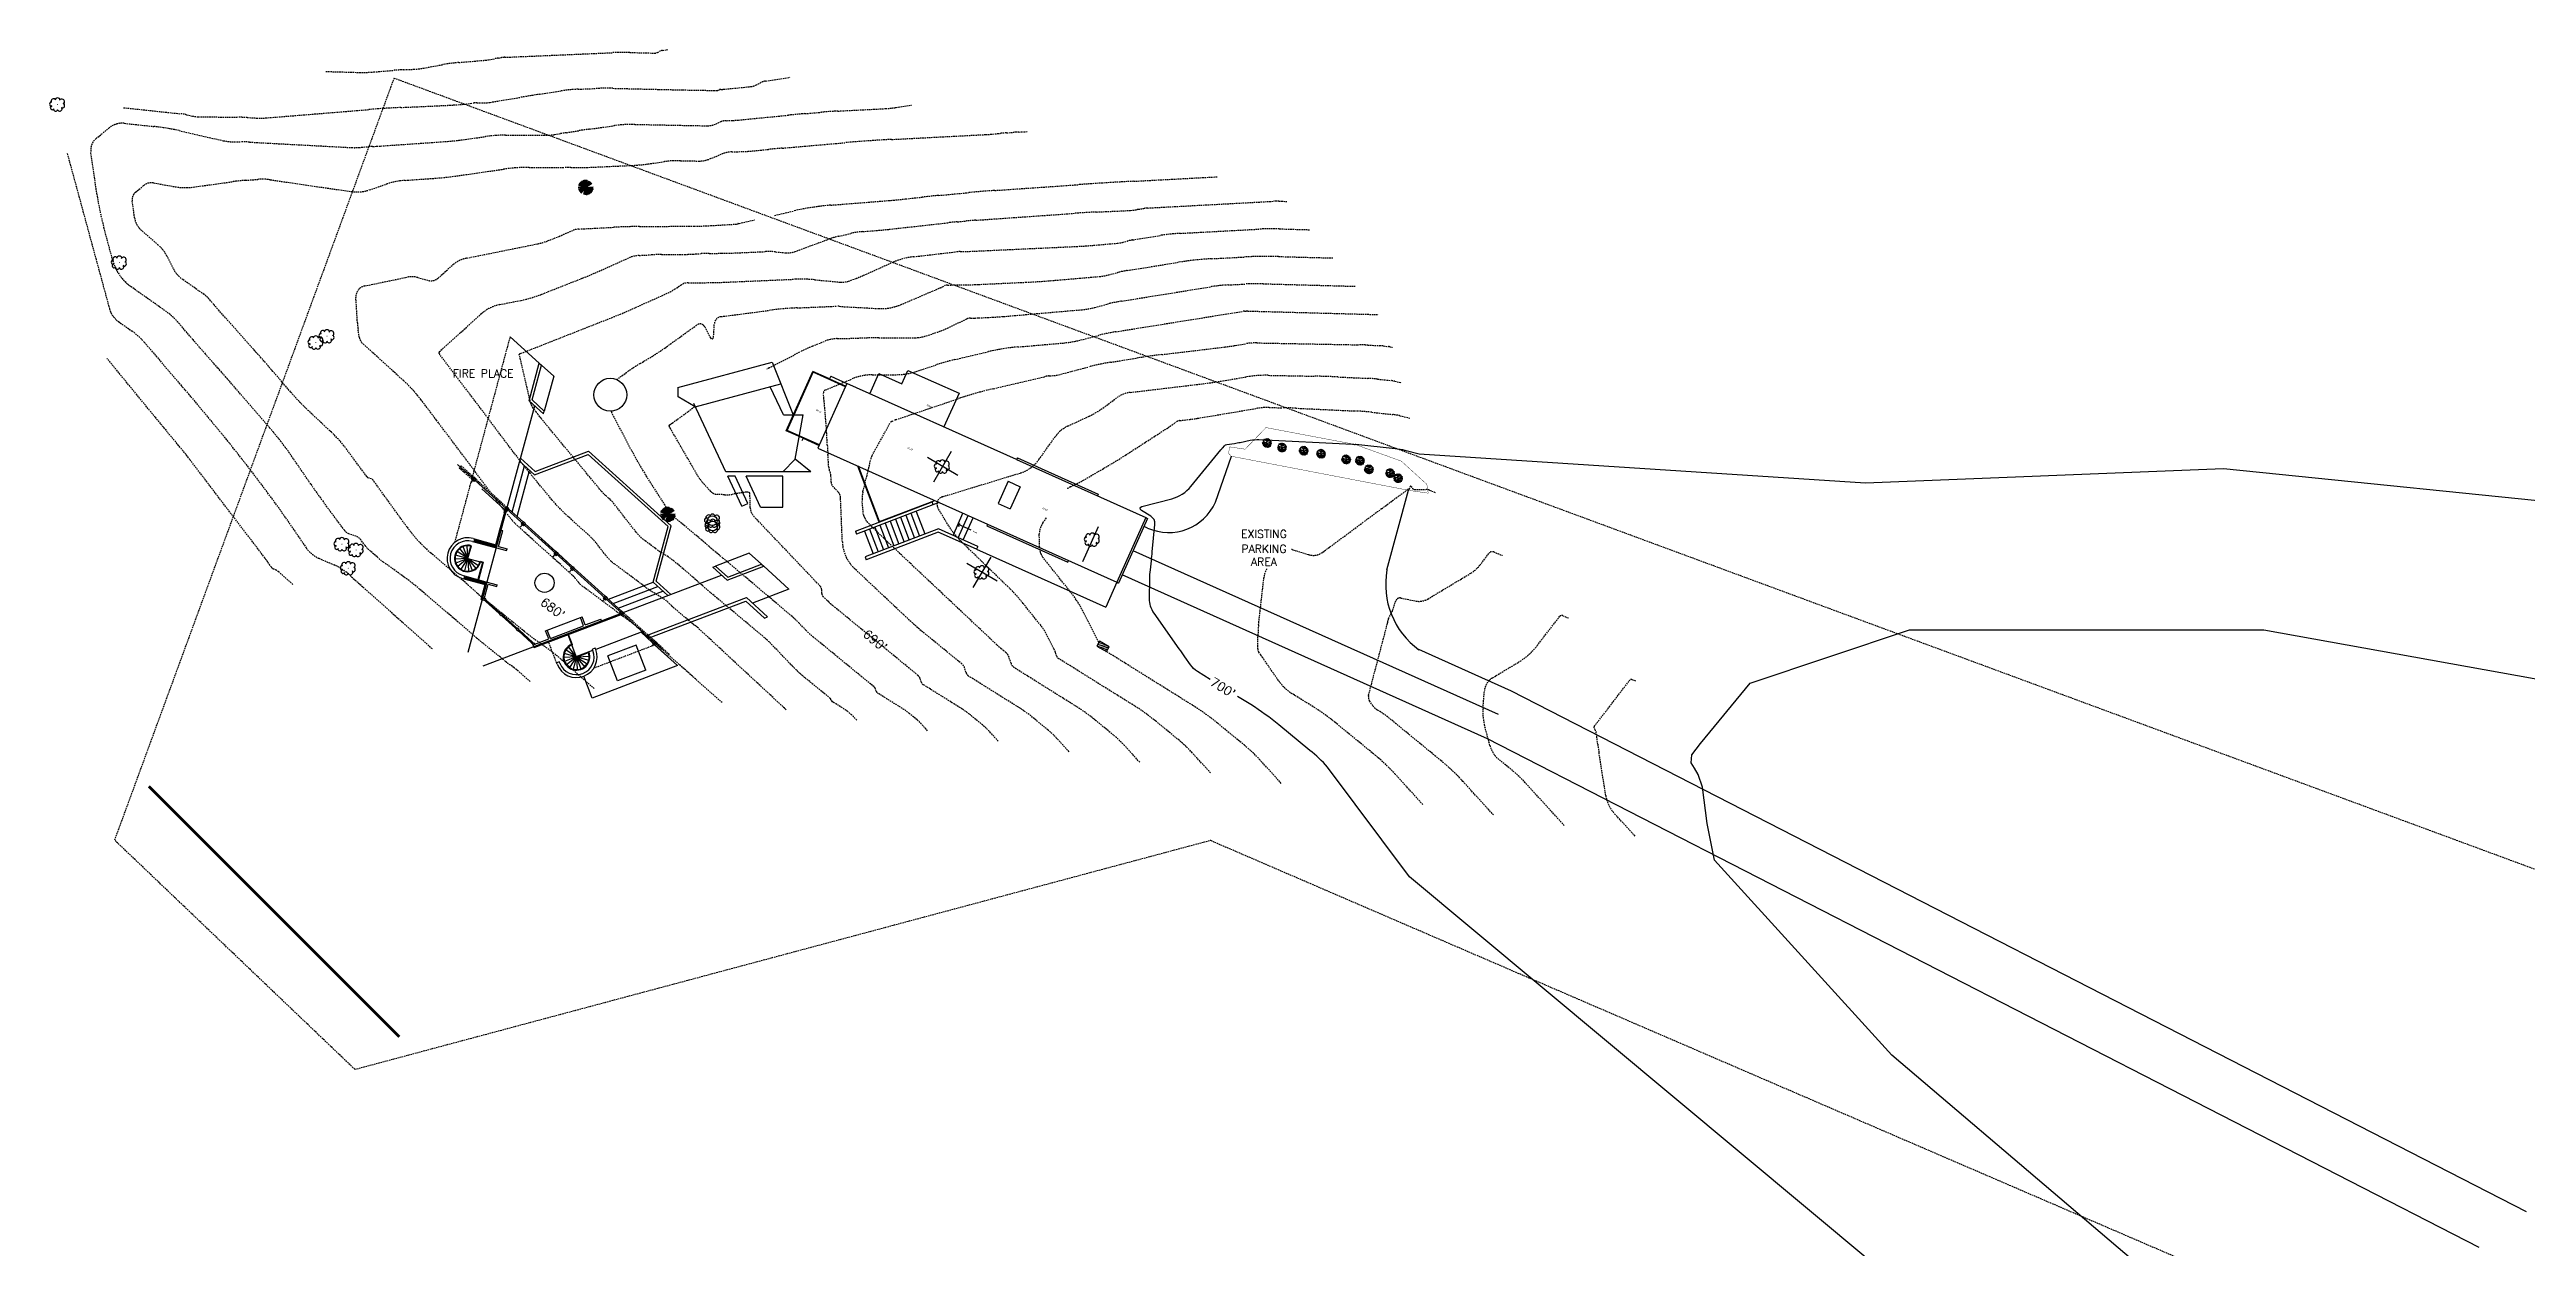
# Model space of a CAD drawing. Header units: inches. Extents: x -43639 to 75791, y -33466 to 47612.
# Drawn here: x 20920 to 27633, y 3630 to 6876 of the extents above; entities that cross this region are included whole.
import ezdxf
from ezdxf.enums import TextEntityAlignment as Align

# ---------------------------------------------------------------- set-up
doc = ezdxf.new("R2010")
doc.units = ezdxf.units.IN
doc.header["$LTSCALE"] = 8
doc.header["$MEASUREMENT"] = 0
doc.linetypes.add('ACAD_ISO02W100', pattern=[15, 12, -3])
doc.linetypes.add('DASHED', pattern=[0.75, 0.5, -0.25])
doc.layers.get('0').update_dxf_attribs({"linetype": 'CONTINUOUS'})
for name, color, linetype in [('A-Elev-South', 7, 'CONTINUOUS'), ('A-glazing', 252, 'CONTINUOUS'), ('A-millwork', 252, 'CONTINUOUS'), ('A-roof', 253, 'CONTINUOUS'), ('A-soffit', 251, 'ACAD_ISO02W100'), ('A-text', 254, 'CONTINUOUS'), ('A-walls', 7, 'CONTINUOUS'), ('construction', 160, 'CONTINUOUS'), ('CONT-HGH', 6, 'DASHED'), ('CONT-NML', 1, 'DASHED'), ('easement_JDCF', 7, 'DASHED'), ('ROAD', 2, 'CONTINUOUS'), ('T100', 2, 'CONTINUOUS'), ('TOPO100', 14, 'CONTINUOUS'), ('TOPOCREEK', 5, 'CONTINUOUS'), ('TREE', 3, 'CONTINUOUS')]:
    doc.layers.add(name, color=color, linetype=linetype)
doc.styles.add('ROMAND', font='romand', dxfattribs={"height": 2})
doc.styles.get("Standard").update_dxf_attribs({"font": 'txt', "height": 0.2})
doc.styles.add('T100', font='ROMANS', dxfattribs={"height": 1.8})

msp = doc.modelspace()

# ---------------------------------------------------------------- texts
at = {"layer": 'A-soffit', "color": 7}
for s, p in [('Roof', (23296.5, 5910.9, -120)), ('Deck', (22996.3, 5897.4, -120)), ('Roof', (23244.5, 5794.9, -120)), ('Roof', (23610.2, 5631, -120))]:
    msp.add_text(s, height=5, rotation=335.851, dxfattribs=at).set_placement(p)
at = {"layer": 'A-text'}
msp.add_text('DOWN', height=3, rotation=335.851, dxfattribs=at).set_placement((23421.9, 5569.6, -120))
at = {"layer": 'A-text', "style": 'T100'}
for s, p in [('EXISTING', (24211.3, 5552.5, -120)), ('PARKING', (24211.3, 5512.2, -120)), ('AREA', (24211.3, 5477.3, -120))]:
    msp.add_text(s, height=21.6, dxfattribs=at).set_placement(p, align=Align.CENTER)
at = {"layer": 'T100', "style": 'T100'}
msp.add_text('FIRE PLACE', height=21.6, dxfattribs=at).set_placement((22095.4, 5987.4, -120), align=Align.CENTER)
at = {"layer": 'T100', "style": 'ROMAND'}
for s, rotation, p in [("680'", 323.0627, (22276.8, 5352.3, 8040)), ("690'", 320.69291, (23150, 5265.3, 8160)), ("700'", 328.04449, (24093.8, 5136.8, 8280))]:
    msp.add_text(s, height=24, rotation=rotation, dxfattribs=at).set_placement(p, align=Align.CENTER)

# ---------------------------------------------------------------- blocks, each defined once
blk = doc.blocks.new('PINETREE')
for p, q in [((0, 0), (-0.869831, 0.030011)), ((0, 0), (-0.869831, -0.086282)), ((0, 0), (-0.837788, -0.250404)), ((0, 0), (-0.81825, 0.248528)), ((-0.81825, 0.248528), (-0.81825, 0.248528)), ((0, 0), (-0.798712, 0.358256)), ((0, 0), (-0.798712, -0.359194)), ((0, 0), (-0.759636, -0.429532)), ((0, 0), (-0.746351, 0.451103)), ((-0.662929, 0.400682), (-0.688518, 0.497995)), ((0, 0), (-0.675232, 0.544887)), ((0, 0), (-0.675232, -0.530819)), ((0, 0), (-0.616618, -0.632106)), ((0, 0), (-0.584576, 0.654615)), ((0, 0), (-0.565038, -0.655553)), ((0, 0), (-0.486886, 0.724015)), ((0, 0), (-0.402482, 0.779348)), ((0, 0), (-0.343868, 0.794353)), ((0, 0), (-0.259464, -0.827178)), ((0, 0), (-0.194598, 0.864692)), ((0, 0), (-0.135984, -0.835619)), ((0, 0), (-0.116446, 0.880635)), ((0, 0), (-0.064085, -0.882511)), ((-0.057775, 0.436931), (-0.038294, 0.872194)), ((0, 0), (-0.018756, -0.87407)), ((0, 0), (0.026572, 0.880635)), ((0, 0), (0.124261, 0.880635)), ((0, 0), (0.234456, 0.841246)), ((0, 0), (0.377474, 0.786851)), ((0, 0), (0.461878, 0.747461)), ((0, 0), (0.54003, 0.685564)), ((0, 0), (0.669762, 0.584276)), ((0, 0), (0.741661, 0.497995)), ((0, 0), (0.884679, 0.0694)), ((0, 0), (0.877646, -0.040327)), ((0, 0), (0.865141, -0.094722)), ((0, 0), (0.826065, -0.289794)), ((0, 0), (0.793242, -0.414527)), ((0, 0), (0.728376, -0.507373)), ((0, 0), (0.118009, -0.897516)), ((0, 0), (0.032824, -0.859065)), ((0, 0), (0.403264, -0.780286)), ((0, 0), (0.514239, -0.718388)), ((0, 0), (0.637719, -0.663993)), ((0, 0), (0.286817, -0.835619)), ((0, 0), (0.696333, -0.617101)), ((0, 0), (0.916722, -0.211015)), ((0, 0), (0.228204, -0.843121)), ((0.36848, 0.321449), (0.592391, 0.685564)), ((-0.552229, -0.165054), (-0.831536, -0.328245)), ((-0.170074, -0.542198), (-0.187565, -0.835619)), ((0.535333, -0.372904), (0.676795, -0.53926))]:
    blk.add_line(p, q)
blk = doc.blocks.new('DCDSTREE')
at = {"const_width": 0.05567}
blk.add_lwpolyline([(-0.050861, -0.01564, 1), (0.004809, -0.01564, 1)], format="xyb", close=True, dxfattribs=at)
for centre, radius, start, end in [((-0.697665, 0.031649), 0.27, 90, 270), ((-0.472665, 0.324149), 0.334487, 47.726311, 199.653824), ((-0.022665, 0.436649), 0.318198, 8.130102, 171.869898), ((0.472335, 0.301649), 0.3245, 303.690068, 146.309932), ((0.504478, -0.141923), 0.302211, 246.16126, 60.708638), ((-0.636783, -0.38394), 0.243328, 104.489763, 329.250033), ((-0.24204, -0.519601), 0.275855, 177.662694, 343.412661), ((0.213585, -0.485851), 0.302916, 201.801409, 31.328693)]:
    blk.add_arc(centre, radius, start, end)
blk = doc.blocks.new('SHRUB4')
for p, q in [((-0.093, -0.008), (-0.102, 0.004)), ((-0.087, 0.018), (-0.1, 0.014)), ((-0.079, 0.01), (-0.097, 0.029)), ((-0.08, 0.048), (-0.094, 0.044)), ((-0.068, 0.04), (-0.088, 0.057)), ((-0.03, 0.06), (-0.081, 0.069)), ((-0.06, 0.019), (-0.079, 0.01)), ((-0.073, 0.024), (-0.068, 0.04)), ((-0.002, 0.001), (-0.073, 0.024)), ((-0.042, 0.075), (-0.07, 0.078)), ((-0.05, 0.003), (-0.068, 0.008)), ((-0.04, 0.012), (-0.064, -0.014)), ((-0.042, 0.075), (-0.044, 0.095)), ((-0.033, 0.083), (-0.042, 0.075)), ((-0.033, 0.083), (-0.015, 0.104)), ((-0.033, 0.083), (-0.032, 0.098)), ((-0.004, 0.069), (-0.033, 0.083)), ((-0.031, 0.062), (-0.032, 0.075)), ((-0.031, 0.061), (-0.004, 0.069)), ((0.004, 0.042), (-0.03, 0.06)), ((-0.022, 0.008), (-0.03, 0.025)), ((-0.002, 0.001), (-0.028, -0.046)), ((-0.018, 0.078), (-0.013, 0.09)), ((-0.006, 0.084), (-0.004, 0.104)), ((0.01, 0.087), (-0.006, 0.084)), ((-0.003, 0.07), (0.013, 0.062)), ((-0.001, 0.002), (0.004, 0.042)), ((-0.001, 0.002), (0.048, 0.007)), ((-0.001, 0), (0.038, -0.067)), ((0.004, 0.042), (0.001, 0.055)), ((0.004, 0.087), (0.002, 0.105)), ((0.004, 0.042), (0.03, 0.054)), ((0.015, 0.094), (0.01, 0.104)), ((0.011, 0.087), (0.023, 0.103)), ((0.013, 0.062), (0.011, 0.087)), ((0.015, 0.063), (0.024, 0.071)), ((0.024, 0.071), (0.02, 0.083)), ((0.03, 0.079), (0.025, 0.101)), ((0.03, 0.054), (0.033, 0.102)), ((0.03, 0.055), (0.044, 0.042)), ((0.031, 0.073), (0.048, 0.064)), ((0.039, 0.006), (0.052, 0.024)), ((0.041, 0.085), (0.04, 0.098)), ((0.04, 0.084), (0.051, 0.091)), ((0.04, 0.07), (0.04, 0.084)), ((0.048, 0.064), (0.056, 0.077)), ((0.048, 0.007), (0.061, 0.017)), ((0.048, 0.007), (0.061, -0.005)), ((0.055, 0.078), (0.059, 0.089)), ((0.056, 0.077), (0.068, 0.078)), ((0.061, 0.017), (0.064, 0.027)), ((0.061, 0.017), (0.07, 0.011)), ((0.061, -0.005), (0.081, 0.002)), ((0.064, 0.027), (0.069, 0.042)), ((0.064, 0.028), (0.076, 0.024)), ((0.068, 0.055), (0.076, 0.07)), ((0.069, 0.043), (0.068, 0.055)), ((0.069, 0.056), (0.087, 0.057)), ((0.069, 0.042), (0.086, 0.041)), ((0.07, 0.011), (0.087, 0.014)), ((0.076, 0.024), (0.086, 0.031)), ((0.081, 0.002), (0.102, -0.011)), ((0.086, 0.041), (0.09, 0.052)), ((0.086, 0.041), (0.096, 0.038)), ((0.086, 0.031), (0.1, 0.028)), ((0.087, 0.014), (0.1, 0.02)), ((0.087, 0.014), (0.089, 0.006)), ((0.089, 0.006), (0.102, 0.003)), ((-0.089, -0.014), (-0.102, -0.01)), ((-0.097, -0.002), (-0.101, -0.003)), ((-0.087, -0.015), (-0.097, -0.029)), ((-0.087, -0.038), (-0.097, -0.036)), ((-0.078, -0.002), (-0.093, -0.008)), ((-0.079, -0.028), (-0.09, -0.043)), ((-0.078, -0.029), (-0.089, -0.014)), ((-0.077, -0.052), (-0.086, -0.054)), ((-0.076, -0.052), (-0.079, -0.062)), ((-0.064, -0.012), (-0.078, -0.002)), ((-0.065, -0.013), (-0.078, -0.029)), ((-0.064, -0.014), (-0.077, -0.052)), ((-0.061, -0.067), (-0.071, -0.07)), ((-0.061, -0.068), (-0.065, -0.079)), ((-0.044, -0.039), (-0.061, -0.067)), ((-0.057, -0.078), (-0.061, -0.08)), ((-0.044, -0.081), (-0.057, -0.078)), ((-0.033, -0.064), (-0.051, -0.089)), ((-0.043, -0.058), (-0.049, -0.069)), ((-0.017, -0.026), (-0.044, -0.039)), ((-0.044, -0.039), (-0.043, -0.058)), ((-0.036, -0.087), (-0.044, -0.091)), ((-0.04, -0.074), (-0.033, -0.082)), ((-0.033, -0.082), (-0.036, -0.092)), ((-0.032, -0.034), (-0.033, -0.064)), ((-0.012, -0.081), (-0.033, -0.095)), ((-0.021, -0.069), (-0.028, -0.077)), ((-0.025, -0.04), (-0.008, -0.058)), ((-0.015, -0.052), (-0.022, -0.056)), ((-0.022, -0.056), (-0.021, -0.069)), ((-0.008, -0.058), (-0.016, -0.099)), ((-0.012, -0.022), (-0.008, -0.042)), ((-0.004, -0.078), (-0.006, -0.099)), ((0.023, -0.045), (-0.004, -0.078)), ((-0.003, -0.079), (0.021, -0.079)), ((0.009, -0.081), (0.001, -0.089)), ((0.001, -0.089), (0.011, -0.094)), ((0.011, -0.094), (0.008, -0.098)), ((0.012, -0.061), (0.018, -0.07)), ((0.017, -0.031), (0.038, -0.036)), ((0.025, -0.089), (0.018, -0.096)), ((0.021, -0.079), (0.03, -0.094)), ((0.022, -0.079), (0.033, -0.081)), ((0.03, -0.055), (0.025, -0.069)), ((0.025, -0.069), (0.047, -0.081)), ((0.033, -0.081), (0.044, -0.089)), ((0.035, -0.059), (0.052, -0.037)), ((0.045, -0.049), (0.047, -0.063)), ((0.047, -0.063), (0.059, -0.07)), ((0.047, -0.081), (0.053, -0.088)), ((0.051, -0.037), (0.06, -0.02)), ((0.052, -0.037), (0.086, -0.036)), ((0.059, -0.07), (0.059, -0.081)), ((0.06, -0.02), (0.071, -0.027)), ((0.069, -0.037), (0.065, -0.053)), ((0.065, -0.053), (0.072, -0.074)), ((0.067, -0.064), (0.081, -0.066)), ((0.068, -0.024), (0.076, -0.017)), ((0.086, -0.037), (0.095, -0.034)), ((0.086, -0.036), (0.088, -0.045)), ((0.094, -0.006), (0.103, -0.002))]:
    blk.add_line(p, q)
blk = doc.blocks.new('*X60')
for p, q in [((21, 26.3), (21.7, 27)), ((21, 26.75), (21.25, 27)), ((21.14, 26), (22.14, 27)), ((21.58, 26), (22.58, 27)), ((22.02, 26), (23, 26.98)), ((22.46, 26), (23, 26.54)), ((22.91, 26), (23, 26.09))]:
    blk.add_line(p, q)
blk = doc.blocks.new('DUMPSTER')
for p, q in [((-0.13, 0.125), (-0.13, 0)), ((0.12, 0.125), (-0.13, 0.125)), ((-0.13, 0), (0.12, 0)), ((0.12, 0), (0.12, 0.125))]:
    blk.add_line(p, q)
at = {"xscale": 0.125, "yscale": 0.125, "zscale": 0.125}
blk.add_blockref('*X60', (-2.755, -3.25), dxfattribs=at)
blk = doc.blocks.new('801')
at = {"layer": 'TOPO100', "linetype": 'Continuous'}
for points in [[(-28903.4, 38759.2), (-29383.4, 38759.2), (-30343.4, 38567.2), (-31783.4, 38567.2), (-32263.4, 38759.2), (-32743.4, 38759.2), (-33223.4, 38471.2), (-34183.4, 38231.2), (-34903.4, 37751.2), (-34471.4, 37511.2), (-33511.4, 37751.2), (-33031.4, 37607.2), (-31975.4, 37079.2), (-31015.4, 36887.2), (-30727.4, 36455.2), (-30247.4, 36359.2), (-29287.4, 36695.2), (-28807.4, 36647.2), (-28327.4, 36455.2), (-27367.4, 35783.2), (-26887.4, 35687.2), (-25447.4, 35975.2), (-24967.4, 35927.2), (-23047.4, 35255.2), (-22087.4, 35591.2), (-21607.4, 35591.2), (-21127.4, 35399.2), (-20743.4, 35111.2), (-20503.4, 34583.2), (-20599.4, 33623.2), (-18847.4, 33215.2), (-17447.4, 31815.2), (-15319.4, 31031.2), (-14359.4, 30503.2), (-14023.4, 30119.2), (-13783.4, 29591.2), (-13831.4, 28631.2), (-14407.4, 27719.2), (-15367.4, 27431.2), (-15847.4, 27623.2), (-16807.4, 28295.2), (-17287.4, 28391.2), (-17719.4, 28151.2), (-18679.4, 28007.2), (-19207.4, 27623.2), (-19639.4, 27527.2), (-20551.4, 27623.2), (-21031.4, 27527.2), (-21319.4, 27047.2), (-21703.4, 26663.2), (-21703.4, 26663.2), (-22615.4, 26327.2), (-23623.4, 26615.2), (-24583.4, 27239.2), (-25975.4, 26951.2), (-26935.4, 26903.2), (-28263.4, 27207.2), (-30247.4, 28247.2), (-31207.4, 28439.2), (-31447.4, 28151.2), (-30631.4, 27479.2), (-30295.4, 26999.2), (-29335.4, 26231.2), (-28567.4, 25319.2), (-28711.4, 24359.2), (-27751.4, 24551.2), (-26791.4, 24359.2), (-25831.4, 23975.2), (-25111.4, 23543.2), (-24103.4, 22535.2)], [(39937.1, 23413.4), (42430.6, 21917.2), (42856.6, 21287.2), (43288.6, 20327.2), (43531.6, 19212.9), (43915.6, 19116.9), (44200.6, 20231.2), (44200.6, 20711.2), (43624.6, 21671.2), (43624.6, 22631.2), (43432.6, 23111.2), (42520.6, 23975.2), (40856.6, 26919.2), (40563.2, 28386.5), (40563.2, 28386.5), (40552.6, 28439.2), (40600.6, 28679.2), (40888.6, 29159.2), (41046.9, 29247.2), (41046.9, 29247.2), (41320.6, 29399.2), (42280.6, 29255.2), (43995.2, 28818.9), (43995.2, 28818.9), (44045.4, 28801.4), (43864.6, 29255.2), (43528.6, 29687.2), (43192.6, 30647.2), (42904.6, 31079.2), (42768.9, 31268), (42768.9, 31268), (42330.1, 31642.1), (42330.1, 31642.1), (41037.2, 32144.2), (41298.8, 32486.6), (41298.8, 32486.6), (42060.1, 32666.2), (42060.1, 32666.2), (42712.6, 32999.2), (43177.7, 33038), (43177.7, 33038), (44760.6, 33169.9), (46912.6, 33887.2), (47512.6, 33719.2), (49093, 32977.4), (49775.7, 32977.4), (50654.9, 32928.9), (51496.6, 32759.2), (52264.6, 32039.2), (52264.6, 31559.2), (51880.6, 30599.2), (51976.6, 30119.2), (52264.6, 29639.2), (52504.6, 28199.2), (52504.6, 27719.2), (52408.6, 27239.2), (52024.6, 26759.2), (51544.6, 26519.2), (50680.6, 26327.2), (50238.7, 25989.3), (50238.7, 25989.3), (49864.6, 25703.2), (50584.6, 24791.2), (50536.6, 23879.2), (51256.6, 23725.6), (52875.6, 24058.7), (52875.6, 24058.7), (52936.6, 24071.2), (53848.6, 23975.2), (54232.6, 23591.2), (54232.6, 23591.2), (54520.6, 22871.2), (54516.7, 22857.2), (54516.7, 22857.2), (54184.6, 21671.2), (54520.6, 20759.2), (54328.6, 19367.2), (53816.6, 18087.2), (53176.6, 17447.2), (52744.6, 17207.2), (52360.6, 16295.2), (51736.6, 15575.2), (51928.6, 15143.2), (52408.6, 15191.2), (53704.6, 16247.2), (54664.6, 16535.2), (55000.6, 16871.2), (55288.6, 17351.2), (56632.6, 18695.2), (57112.6, 18983.2), (57592.6, 19079.2), (58072.6, 18983.2), (58552.6, 18695.2), (58792.6, 18167.2), (59032.6, 17207.2), (59944.6, 16823.2), (60232.6, 16804), (61720.6, 15815.2), (62200.6, 15623.2), (62776.6, 14807.2), (63208.6, 14375.2), (63688.6, 13415.2), (63736.6, 12935.2), (63640.6, 12455.2), (62872.6, 11687.2), (61912.6, 11447.2), (60472.6, 11399.2), (60040.6, 11111.2), (60328.6, 10151.2), (60280.6, 9671.2), (60040.6, 9239.2), (59080.6, 8759.2), (57640.6, 8375.2), (56680.6, 8327.2), (56152.6, 7943.2), (55672.6, 7751.2), (55609.6, 7384), (57400.6, 7175.2), (58264.6, 6839.2), (58744.6, 6551.2), (59224.6, 5639.2), (59128.6, 4679.2), (59128.6, 4679.2), (58744.6, 4199.2), (58264.6, 3815.2), (57784.6, 3623.2), (57640.6, 3239.2), (57736.6, 2279.2), (57352.6, 1319.2), (57016.6, 935.2), (56920.6, 407.2), (56296.6, -552.8), (56045.7, -839.5), (56045.7, -839.5), (55624.6, -1320.8), (55480.6, -1800.8), (55864.6, -2760.8), (55864.6, -3720.8), (56056.6, -4680.8), (55864.6, -5640.8), (55864.6, -6072.8), (56344.6, -6072.8), (56920.6, -4632.8), (57352.6, -4296.8), (57352.6, -3970.5), (57352.6, -3970.5), (57352.6, -3336.8), (57496.6, -2856.8), (58120.6, -1464.8), (58744.6, -552.8), (59128.6, -120.8), (60088.6, 71.2), (60856.6, 1895.2), (61240.6, 2279.2), (61768.6, 2423.2), (62728.6, 2231.2), (62968.6, 2567.2), (62776.6, 3527.2), (62776.6, 4734.1), (64120.6, 7079.2), (64888.6, 7943.2), (65368.6, 8231.2), (65752.6, 8327.2), (66712.6, 8231.2), (67192.6, 7847.2), (67336.6, 7607.2), (67576.6, 6407.2)], [(-43078.4, 24151), (-42919.4, 24119.2), (-41527.4, 22439.2), (-41143.4, 21479.2), (-40711.4, 20879.2), (-40663.4, 19559.2), (-40231.4, 18695.2), (-39319.4, 18071.2), (-37879.4, 18071.2), (-36919.4, 18311.2), (-36487.4, 18215.2), (-36026.6, 17869.6), (-34999.4, 16007.2), (-34855.4, 15527.2), (-34807.4, 15047.2), (-34999.4, 14087.2), (-34999.4, 13127.2), (-35287.4, 11207.2), (-34951.4, 10247.2), (-34471.4, 10151.2), (-33991.4, 10247.2), (-33421.4, 10589.2), (-32385.6, 12315.6), (-32071.4, 12551.2), (-31687.4, 13031.2), (-31399.4, 14471.2), (-31495.4, 14951.2), (-32071.4, 16391.2), (-32071.4, 18311.2), (-32455.4, 19271.2), (-33452.8, 20283.3), (-34534, 23372.6), (-35047.4, 23783.2), (-35527.4, 23975.2), (-36007.4, 23975.2), (-36391.4, 24263.2), (-36679.4, 25223.2), (-36679.4, 25223.2), (-36999.4, 25623.2), (-38418, 26332.6), (-38503.4, 26759.2), (-38839.4, 27143.2), (-39799.4, 27527.2), (-39559.4, 28007.2), (-39175.4, 28391.2), (-38935.4, 28871.2), (-39223.4, 29831.2), (-39079.4, 30311.2), (-38743.4, 30743.2), (-38695.4, 31703.2), (-38887.4, 32231.2), (-39271.4, 32519.2), (-39751.4, 32711.2), (-41191.4, 32711.2), (-41959.4, 32999.2), (-42343.4, 33383.2), (-42775.4, 33623.2), (-43078.4, 33683.8)], [(-22759.4, 19175.2), (-22759.4, 18599.2), (-22999.4, 18215.2), (-23911.4, 17735.2), (-24295.4, 17351.2), (-24295.4, 16871.2), (-24199.4, 16583.2), (-23719.4, 16199.2), (-23575.4, 15719.2), (-23047.4, 14759.2), (-23239.4, 14279.2), (-23383.4, 13319.2), (-23239.4, 12935.2), (-22951.4, 12839.2), (-22327.4, 14183.2), (-21463.4, 14183.2), (-21031.4, 14471.2), (-20839.4, 13991.2), (-21031.4, 13127.2), (-21415.4, 12647.2), (-21692.7, 10972.6), (-22183.4, 10727.2), (-22663.4, 10631.2), (-23095.4, 10295.2), (-23767.4, 9479.2), (-24199.4, 9143.2), (-25159.4, 8855.2), (-27097.8, 9049.1), (-27271.4, 8615.2), (-26551.4, 8183.2), (-24487.4, 7655.2), (-23527.4, 7271.2), (-23095.4, 6983.2), (-22519.4, 6119.2), (-21607.4, 5159.2), (-21799.4, 4583.2), (-22247.4, 4023.2), (-23527.4, 3383.2), (-24487.4, 3335.2), (-24618.3, 3197.9), (-24391.4, 2375.2), (-24391.4, 1895.2), (-24679.4, 1415.2), (-25536.1, 1381.3), (-25591.4, 1175.2), (-24823.4, 23.2), (-24583.4, -1656.8), (-24871.4, -2568.8), (-25303.4, -2904.8), (-26263.4, -3048.8), (-26263.4, -3048.8), (-26743.4, -3000.8), (-28222.7, -2476.2), (-28231.4, -3000.8), (-28135.4, -3480.8), (-27847.4, -3960.8), (-27367.4, -4392.8), (-26791.4, -5304.8), (-26503.4, -6264.8)], [(-43078.4, 959.6), (-42343.4, 263.2), (-41863.4, -600.8), (-41047.4, -1416.8), (-40615.4, -1560.8), (-39655.4, -1464.8), (-39399.4, -1144.8), (-38695.4, 359.2), (-38791.4, 1319.2), (-39559.4, 2759.2), (-39895.4, 3719.2), (-40115.2, 5058.2), (-39751.4, 5543.2), (-39419.1, 5321.7), (-39183.7, 4145), (-38599.4, 3911.2), (-38311.4, 3335.2), (-37927.4, 1895.2), (-37543.4, 1415.2), (-37063.4, 1127.2), (-36583.4, 1031.2), (-36103.4, 1127.2), (-35804.7, 828.6), (-36775.4, -384.8), (-36775.4, -936.8), (-36343.4, -1800.8), (-36631.4, -2280.8), (-36919.4, -3240.8), (-36583.4, -4152.8), (-36295.4, -4536.8), (-36199.4, -5016.8), (-36295.4, -5496.8), (-36199.4, -5976.8), (-35911.4, -6360.8), (-35431.4, -6744.8), (-35335.4, -7224.8), (-35431.4, -7704.8), (-35239.4, -8184.8), (-34951.4, -8664.8), (-34471.4, -9048.8), (-34279.4, -9528.8), (-34375.4, -10008.8), (-34164.2, -10536.8), (-33319.4, -11592.8), (-33319.4, -12216.8), (-33511.4, -12600.8), (-33223.4, -13560.8), (-32184.3, -14859.6), (-32184.3, -14859.6), (-31591.4, -15096.8), (-31111.4, -14904.8), (-30487.4, -13992.8), (-29959.4, -12920.8), (-29959.4, -10488.8), (-29863.4, -10296.8), (-29383.4, -10488.8), (-28855.4, -10536.8), (-28375.4, -10392.8), (-28039.4, -10104.8)], [(70072.6, 3047.2), (70264.6, 2087.2), (70004.7, 777.9), (70101.7, 534.2), (70248.5, 437.2), (70443.7, 582.7), (71368.6, 2915.2), (71704.6, 3335.2), (72184.6, 3527.2), (72664.6, 3527.2), (73464.6, 3207.2), (74488.6, 2183.2)], [(-37827.1, -31594.2), (-37538.6, -30622.3), (-37784.3, -30425.4), (-38023.4, -30120.8), (-38167.4, -29256.8), (-38599.4, -28872.8), (-39511.4, -28728.8), (-39847.4, -28344.8), (-40327.4, -28152.8), (-40423.4, -27672.8), (-40327.4, -27192.8), (-40327.4, -26232.8), (-39271.4, -25368.8), (-38887.4, -25176.8), (-38887.4, -25176.8), (-38599.4, -24696.8), (-38791.4, -24216.8), (-39175.4, -23928.8), (-39415.4, -23544.8), (-39607.4, -22584.8), (-39991.4, -22104.8), (-40279.4, -21144.8), (-41239.4, -19800.8), (-41239.4, -18888.8), (-41479.4, -18456.8), (-41287.4, -17976.8), (-41575.4, -17016.8), (-41479.4, -16056.8), (-42199.4, -15192.8), (-42055.4, -14712.8), (-42151.4, -14232.8), (-41959.4, -13752.8), (-42055.4, -13272.8), (-41767.4, -12312.8), (-41959.4, -11832.8), (-42343.4, -11496.8), (-43303.4, -11112.8), (-43591.4, -10584.8), (-43639.4, -10152.8), (-42775.4, -9960.8), (-42247.4, -9096.8), (-41767.4, -8952.8), (-41383.4, -8568.8), (-41287.4, -8088.8), (-41383.4, -7608.8), (-41767.4, -7224.8), (-41671.4, -6744.8), (-41383.4, -6360.8), (-41671.4, -5496.8), (-41575.4, -5016.8), (-41719.4, -4584.8), (-42535.4, -3864.8), (-42535.4, -3384.8), (-42727.4, -2904.8), (-43078.4, -2651.2)]]:
    blk.add_lwpolyline(points, dxfattribs=at)
for points, elevation in [([(15728.3, -32632.3), (17906.2, -32165.6), (18040.6, -31944.8), (17080.6, -31608.8), (16600.6, -31320.8), (16264.6, -30840.8), (16168.6, -30360.8), (16312.6, -29880.8), (16744.6, -29544.8), (17656.6, -29304.8), (18616.6, -29496.8), (19000.6, -29400.8), (19384.6, -28968.8), (20200.6, -28296.8), (19864.6, -27960.8), (19384.6, -27768.8), (19000.6, -27288.8), (18808.6, -26904.8), (18904.6, -26424.8), (19336.6, -25992.8), (20296.6, -25752.8), (21256.6, -25896.8), (21736.6, -25752.8), (22216.6, -25032.8), (23822, -24750.1), (23992.6, -24408.8), (23512.6, -24024.8), (23320.6, -23640.8), (23320.6, -22728.8), (22936.6, -22296.8), (22696.6, -21864.8), (22744.6, -20904.8), (22360.6, -20472.8), (22360.6, -20184.8), (22552.6, -19800.8), (22840.6, -19608.8), (23320.6, -19608.8), (23608.6, -19320.8), (23224.6, -18744.8), (23032.6, -18264.8), (23080.6, -17832.8), (23416.6, -17016.8), (23704.6, -16632.8), (24088.6, -16344.8), (24088.6, -16344.8), (24520.6, -16104.8), (25432.6, -15816.8), (25624.6, -15480.8), (25336.6, -14520.8), (25336.6, -14040.8), (25716.5, -13407.6), (27544.6, -13128.8), (28024.6, -13224.8), (28984.6, -13608.8), (29464.6, -13560.8), (29752.6, -13656.8), (29848.6, -13464.8), (30424.6, -13944.8), (30673.1, -14317.5), (31736.6, -14104.8), (32536.6, -14424.8), (33016.6, -14424.8), (33400.6, -14808.8), (33880.6, -14856.8), (34216.6, -15768.8), (34648.6, -16008.8), (35080.6, -15144.8), (35512.6, -15000.8), (35800.6, -14616.8), (36328.6, -13368.8), (36664.6, -12888.8), (37096.6, -12696.8), (38056.6, -12696.8), (38248.6, -12216.8), (38344.6, -11256.8), (38584.6, -10296.8), (39160.6, -9480.8), (39544.6, -9144.8), (39880.6, -8232.8), (40216.6, -7704.8), (40696.6, -7512.8), (41176.6, -7464.8), (42136.6, -6888.8), (42616.6, -6936.8), (43000.6, -6840.8), (43288.6, -5928.8), (43576.6, -5496.8), (44152.6, -5208.8), (45055, -5362.4), (47272.6, -6840.8), (47512.6, -7080.8), (47848.6, -8040.8), (48136.6, -9480.8), (48280.6, -10872.8), (48280.6, -10872.8), (48568.6, -11256.8), (48712.6, -11784.8), (48616.6, -12744.8), (48952.6, -13080.8), (49096.6, -13608.8), (48952.6, -14568.8), (49048.6, -15048.8), (49912.6, -15768.8), (50296.6, -16248.8), (50392.6, -16728.8), (50200.6, -17160.8), (50680.6, -18072.8), (50872.6, -19032.8), (50536.6, -20424.8), (50296.6, -20760.8), (49816.6, -21048.8), (49816.6, -21432.8), (50632.6, -22104.8), (50872.6, -22584.8), (50968.6, -23064.8), (50776.6, -23544.8), (51208.6, -24504.8), (51064.6, -24984.8), (50680.6, -25416.8), (49768.6, -25992.8), (49834.4, -26513.7), (51136.6, -25992.8), (51736.6, -26232.8), (52120.6, -26712.8), (52216.6, -27192.8), (52600.6, -27480.8), (52696.6, -27000.8), (52696.6, -24792.8), (52984.6, -24216.8), (53564.6, -24332.8), (53853.2, -25775.6), (54224.7, -26040), (54224.7, -26040), (54376.6, -25656.8), (54472.6, -24696.8), (54808.6, -24360.8), (55576.6, -24552.8), (55864.6, -24216.8), (55864.6, -23880.8), (55000.6, -23448.8), (54520.6, -22968.8), (54328.6, -22488.8), (54760.6, -22152.8), (54856.6, -21240.8), (55096.6, -20760.8), (55480.6, -20328.8), (55480.6, -20328.8), (55768.6, -19368.8), (56248.6, -19224.8), (56728.6, -19320.8), (57035.9, -19409.3), (57035.9, -19409.3), (57064.6, -19080.8), (56776.6, -18168.8), (56728.6, -17688.8), (56728.6, -17208.8), (56856.6, -16888.8), (58264.6, -15720.8), (58792.6, -13800.8), (59608.6, -12408.8), (60376.6, -11544.8), (61288.6, -11256.8), (62200.6, -11640.8), (62584.6, -11448.8), (62776.6, -10536.8), (63208.6, -10200.8), (64120.6, -9912.8), (64360.6, -9480.8), (65032.6, -8952.8), (65624.6, -8824.8), (66808.6, -9816.8), (67720.6, -9336.8), (68152.6, -9336.8), (68536.6, -9816.8), (69496.6, -9912.8), (69928.6, -10344.8), (70072.6, -11304.8), (69688.6, -11736.8), (69208.6, -12024.8), (69208.6, -12504.8), (70120.6, -12696.8), (70312.6, -13176.8), (69880.6, -14136.8), (70264.6, -14136.8), (70744.6, -13944.8), (71128.6, -14184.8), (71368.6, -15096.8), (71800.6, -15000.8), (72184.6, -14616.8), (72664.6, -14424.8), (73144.6, -14424.8), (73528.6, -14904.8), (73731.3, -16398.1), (74699.8, -16882.4)], 9600), ([(62347.5, -33466.5), (62623, -32088.8), (63698.2, -30072.8), (63832.6, -29400.8), (63544.6, -28920.8), (63064.6, -28824.8), (62584.6, -28920.8), (61288.6, -29928.8), (60568.6, -30888.8), (59800.6, -32280.8), (59896.6, -33240.8), (59855.1, -33421.9)], 12000)]:
    blk.add_lwpolyline(points, dxfattribs=dict(at, elevation=elevation))
at = {"layer": 'TOPO100', "width": 1.2}
blk.add_text('700', height=1200, rotation=311.64202, dxfattribs=at).set_placement((67299.8, 5698))

# ---------------------------------------------------------------- linework, layer by layer
at = {"const_width": 8, "elevation": -120}
msp.add_lwpolyline([(21868.3, 4200.9), (21189.4, 4879.7)], dxfattribs=at)
at = {"layer": 'A-Elev-South', "color": 253}
for p, q in [((22286.5, 5990.8), (22260.8, 5896.4)), ((23034.1, 5983.2, -120), (23077.9, 5963.6, -5252.2)), ((23037.4, 5990.5, 5012.2), (23081.2, 5970.9, -120)), ((22962.1, 5822.6, -120), (23005.9, 5803, -120)), ((23329.1, 5577, -120), (23130.4, 5501.1, -120)), ((23435.5, 5529.3, -120), (23329.1, 5577, -120)), ((22816.4, 5511.2), (22725, 5476.3)), ((23328.8, 5568.4, -8376), (23133.3, 5493.6, -8376)), ((23432.3, 5522, -120), (23328.8, 5568.4, -120)), ((23130.4, 5501.1, -120), (23133.3, 5493.6, -120)), ((22924.1, 5413.7, -8376), (22825.2, 5376, -8376))]:
    msp.add_line(p, q, dxfattribs=at)
at = {"layer": 'A-Elev-South', "color": 252}
for p, q in [((23142.3, 5576.5, -120), (23165.9, 5514.7, -120)), ((23156.4, 5581.8, -120), (23179.9, 5520, -120)), ((23170.4, 5587.2, -120), (23193.9, 5525.4, -120)), ((23184.4, 5592.5, -120), (23207.9, 5530.7, -120)), ((23198.4, 5597.9, -120), (23221.9, 5536.1, -120)), ((23212.4, 5603.2, -120), (23236, 5541.4, -120)), ((23226.4, 5608.5, -120), (23250, 5546.8, -120)), ((23240.5, 5613.9, -120), (23264, 5552.1, -120)), ((23254.5, 5619.2, -120), (23278, 5557.5, -120)), ((23268.5, 5624.6, -120), (23291.8, 5563.5, -120)), ((23128.3, 5571.2, -120), (23151.9, 5509.3, -120))]:
    msp.add_line(p, q, dxfattribs=at)
at = {"layer": 'A-Elev-South', "color": 7}
msp.add_line((23104, 5570.5, -120), (23106.8, 5563, -120), dxfattribs=at)
at = {"layer": 'A-glazing'}
for p, q in [((23034.1, 5983.2, -120), (22990.3, 6002.9, -120)), ((23168.3, 5595.2, -120), (23110.3, 5747.4, -120)), ((23518, 5706, -120), (23550.9, 5691.3, -120)), ((23491, 5645.8, -120), (23523.9, 5631, -120))]:
    msp.add_line(p, q, dxfattribs=at)
at = {"layer": 'A-millwork'}
for p, q in [((22916.9, 5842.9, -120), (22988.9, 6003.5, -120)), ((22918.9, 5843.6, -120), (22989.7, 6001.5, -120)), ((23034.1, 5983.2, -120), (22988.9, 6003.5, -120)), ((23077.3, 5962.2, -4585.8), (22989.7, 6001.5, -120)), ((22962.1, 5822.6, -120), (22916.9, 5842.9, -120)), ((23006.5, 5804.4, -120), (22918.9, 5843.6, -120)), ((23169.4, 5596.8, -120), (23112.3, 5746.6, -120)), ((23518, 5706, -120), (23491, 5645.8, -120)), ((23550.9, 5691.3, -120), (23523.9, 5631, -120)), ((22269, 5303, -8376), (22358.7, 5337.1, -8376))]:
    msp.add_line(p, q, dxfattribs=at)
at = {"layer": 'A-roof'}
for p, q in [((23543.1, 5769.3, -120), (23541.1, 5764.7, -120)), ((23543.1, 5769.3, -120), (23762.1, 5671.1, -120)), ((23762.1, 5671.1, -120), (23760.1, 5666.5, -120)), ((23462.5, 5589.5, -120), (23460.5, 5584.9, -120)), ((23460.5, 5584.9, -120), (23679.5, 5486.8, -120)), ((23896, 5605.6, -120), (23817.5, 5430.4, -120)), ((23891.5, 5607.6, -120), (23896, 5605.6, -120)), ((23679.5, 5486.8, -120), (23681.5, 5491.3, -120)), ((23812.9, 5432.4, -120), (23817.5, 5430.4, -120))]:
    msp.add_line(p, q, dxfattribs=at)
at = {"layer": 'A-roof', "color": 7}
for p, q in [((23541.1, 5764.7, -120), (23891.5, 5607.6, -120)), ((23462.5, 5589.5, -120), (23812.9, 5432.4, -120)), ((23891.5, 5607.6, -120), (23812.9, 5432.4, -120))]:
    msp.add_line(p, q, dxfattribs=at)
at = {"layer": 'A-text'}
for p, q in [((23382.1, 5589.4, -120), (23387.7, 5591.5, -120)), ((23382.1, 5589.4, -120), (23384.3, 5583.8, -120)), ((23418.2, 5573.2, -120), (23382.1, 5589.4, -120))]:
    msp.add_line(p, q, dxfattribs=at)
at = {"layer": 'A-walls', "color": 252, "linetype": 'DASHED'}
for p, q in [((22018.9, 5540.7, -8376), (22168.9, 6097.3, -8376)), ((22035.4, 5747.9, -8376), (22030.7, 5742.7, -8376)), ((22030.7, 5742.7, -8376), (22065.1, 5711.5, -8376)), ((22035.4, 5747.9, -8376), (22069.9, 5716.7, -8376)), ((22075.8, 5711.4, -8376), (22158.8, 5636.2, -8376)), ((22559.2, 5273.8, -8376), (22476.2, 5349, -8376)), ((22395.4, 5200.4, -8376), (22560.4, 5263.2, -8376)), ((22594.8, 5232.1, -8376), (22560.4, 5263.2, -8376)), ((22599.6, 5237.3, -8376), (22565.1, 5268.5, -8376)), ((22599.6, 5237.3, -8376), (22594.8, 5232.1, -8376))]:
    msp.add_line(p, q, dxfattribs=at)
at = {"layer": 'A-walls', "color": 253}
for p, q in [((22247.4, 6026.2), (22168.9, 6097.3)), ((22286.5, 5990.8), (22253.3, 6020.9)), ((23037.4, 5990.5, -5267.6), (23034.1, 5983.2, -5267.6)), ((22160.6, 5635.3), (22235, 5910.2)), ((22962.1, 5822.6, -120), (22958.8, 5815.3, -120)), ((23103.9, 5570.7, -8376), (23312.2, 5650, -8376)), ((23169.4, 5596.8, -8376), (23319.1, 5653.8, -8376)), ((23315.1, 5642.3, -120), (23311.8, 5651, -120)), ((22052.8, 5497.1), (22061.8, 5530.4)), ((22054.2, 5496.7), (22063.6, 5531.5)), ((22070, 5542.2), (22127.9, 5526.5)), ((22072.1, 5549.9), (22130, 5534.2)), ((22816.4, 5511.2), (22849.6, 5481.2)), ((23435.5, 5529.3, -120), (23432.3, 5522, -120)), ((23432.3, 5522, -120), (23782.6, 5364.9, -120)), ((22042.8, 5441.8), (22100.7, 5426.1)), ((22044.9, 5449.5), (22102.8, 5433.9)), ((22093.6, 5486.1), (22081, 5439.7)), ((22095.4, 5487.1), (22082.5, 5439.4)), ((22087.2, 5489.4), (22095.4, 5487.1)), ((22088.3, 5487.5), (22093.6, 5486.1)), ((22475.1, 5350.6), (22741.3, 5452)), ((22855.5, 5475.8), (22924.1, 5413.7)), ((22102.6, 5380.6, -8370.1), (22138.6, 5348, -8370.1)), ((22104.6, 5382.8, -8370.1), (22140.6, 5350.3, -8370.1)), ((23812.9, 5432.4, -120), (23782.6, 5364.9, -120)), ((22147.1, 5340.3, -8370.1), (22183.1, 5307.8, -8370.1)), ((22149.1, 5342.6, -8370.1), (22185.1, 5310, -8370.1)), ((22191.6, 5300.1, -8370.1), (22227.5, 5267.5, -8370.1)), ((22193.6, 5302.3, -8370.1), (22229.6, 5269.7, -8370.1)), ((22335.2, 5264), (22325.3, 5290.2)), ((22337.2, 5263.1), (22326.7, 5290.7)), ((22347.8, 5231), (22392.6, 5248.1)), ((22348.3, 5229.6), (22380.6, 5241.9))]:
    msp.add_line(p, q, dxfattribs=at)
at = {"layer": 'A-walls', "color": 7}
for p, q in [((22219.7, 5924.1), (22247.4, 6026.2)), ((22227.7, 5926.4), (22253.3, 6020.9)), ((22258.7, 5888.7), (22219.7, 5924.1)), ((22260.8, 5896.4), (22227.7, 5926.4)), ((22717.5, 5473.5), (22725, 5476.3)), ((22717.5, 5473.5), (22756.6, 5438.1)), ((22725, 5476.3), (22758.1, 5446.4)), ((22756.6, 5438.1), (22855.5, 5475.8)), ((22758.1, 5446.4), (22849.6, 5481.2)), ((22849.6, 5481.2), (22855.5, 5475.8)), ((22807.1, 5381.6, -8376), (22857.9, 5335.6, -8376)), ((22808.8, 5390.8), (22866.3, 5338.8)), ((22277.6, 5280.5), (22269, 5303)), ((22367.3, 5314.7), (22358.7, 5337.1)), ((22272.9, 5278.8), (22264.4, 5301.2))]:
    msp.add_line(p, q, dxfattribs=at)
at = {"layer": 'A-walls'}
for p, q in [((22247.4, 6026.2), (22253.3, 6020.9)), ((23143.2, 5943.1, -120), (23167.8, 5997.8, -120)), ((23167.8, 5997.8, -120), (23229.8, 5970, -120)), ((23229.8, 5970, -120), (23246.2, 6006.5, -120)), ((23246.2, 6006.5, -120), (23384.9, 5944.3, -120)), ((23081.2, 5970.9, -120), (23002.6, 5795.7, -120)), ((23541.1, 5764.7, -120), (23081.2, 5970.9, -120)), ((23384.9, 5944.3, -120), (23344, 5853.1, -120)), ((22258.7, 5888.7), (22260.8, 5896.4)), ((23002.6, 5795.7, -120), (23462.5, 5589.5, -120)), ((22064.8, 5711.1), (22070.2, 5717.1)), ((22070.8, 5705.8), (22064.8, 5711.1)), ((22076.1, 5711.7), (22070.2, 5717.1)), ((22070.8, 5705.8), (22076.1, 5711.7)), ((22127.9, 5526.5), (22140.9, 5574.8)), ((22137.1, 5529.2), (22148.8, 5572.6)), ((22140.9, 5574.8, 0), (22148.8, 5572.6, 0)), ((22153.8, 5630.6), (22159.2, 5636.5)), ((22159.7, 5625.2), (22153.8, 5630.6)), ((22165.1, 5631.2), (22159.2, 5636.5)), ((22159.7, 5625.2), (22165.1, 5631.2)), ((22164.8, 5630.8, -8376), (22203.3, 5595.9, -8376)), ((22198.3, 5590.3), (22203.7, 5596.3)), ((22204.2, 5585), (22198.3, 5590.3)), ((22209.6, 5590.9), (22203.7, 5596.3)), ((22204.2, 5585), (22209.6, 5590.9)), ((22209.3, 5590.6, -8376), (22292.3, 5515.4, -8376)), ((22066.1, 5543.3), (22070, 5542.2)), ((22068.2, 5551), (22072.1, 5549.9)), ((22072.1, 5549.9), (22070, 5542.2)), ((22070.6, 5544.6), (22072.1, 5544.2)), ((22071.4, 5547.5), (22072.9, 5547.1)), ((22072.9, 5547.1), (22072.1, 5544.2)), ((22072.5, 5545.7), (22106.7, 5536.4)), ((22106.3, 5534.9), (22107.1, 5537.8)), ((22106.3, 5534.9), (22107.8, 5534.5)), ((22107.1, 5537.8), (22108.6, 5537.4)), ((22107.8, 5534.5), (22108.6, 5537.4)), ((22108, 5535.3), (22108.7, 5535.1)), ((22109.1, 5536.5), (22108.4, 5536.7)), ((22109.1, 5536.5), (22108.7, 5535.1)), ((22108.9, 5535.8), (22126.8, 5531)), ((22127, 5531.7), (22126.6, 5530.2)), ((22126.6, 5530.2), (22127.3, 5530)), ((22127.7, 5531.5), (22127, 5531.7)), ((22127.1, 5529.3), (22127.9, 5532.2)), ((22127.1, 5529.3), (22128.5, 5528.9)), ((22127.9, 5532.2), (22129.3, 5531.8)), ((22127.9, 5526.5), (22158.7, 5518.2)), ((22137.1, 5529.2, 0), (22160, 5523, 0)), ((22158.7, 5518.2), (22160, 5523)), ((22253.7, 5550.3, -8376), (22336.8, 5475.1, -8376)), ((22287.3, 5509.8, -8376), (22292.6, 5515.8, -8376)), ((22293.2, 5504.5, -8376), (22287.3, 5509.8, -8376)), ((22298.6, 5510.4, -8376), (22292.6, 5515.8, -8376)), ((22293.2, 5504.5, -8376), (22298.6, 5510.4, -8376)), ((22298.2, 5510, -8376), (22336.8, 5475.1, -8376)), ((22038.9, 5442.9), (22042.8, 5441.8)), ((22041, 5450.6, 0), (22044.9, 5449.5, 0)), ((22044.9, 5449.5), (22042.8, 5441.8)), ((22043.4, 5444.2), (22044.9, 5443.8)), ((22044.2, 5447.1), (22045.7, 5446.7)), ((22045.7, 5446.7), (22044.9, 5443.8)), ((22045.3, 5445.3), (22079.6, 5436)), ((22079.9, 5437.4), (22079.2, 5434.6)), ((22079.9, 5437.4), (22081.4, 5437.1)), ((22331.7, 5469.6, -8376), (22337.1, 5475.5, -8376)), ((22337.7, 5464.2, -8376), (22331.7, 5469.6, -8376)), ((22343, 5470.1, -8376), (22337.1, 5475.5, -8376)), ((22337.7, 5464.2, -8376), (22343, 5470.1, -8376)), ((22342.7, 5469.8, -8376), (22425.8, 5394.6, -8376)), ((22079.2, 5434.6), (22080.6, 5434.2)), ((22081.4, 5437.1), (22080.6, 5434.2)), ((22081.5, 5434.7), (22080.8, 5434.9)), ((22081.2, 5436.3), (22081.9, 5436.1)), ((22081.5, 5434.7), (22081.9, 5436.1)), ((22081.7, 5435.4), (22099.6, 5430.6)), ((22089.7, 5385.6), (22102.8, 5433.9)), ((22089.7, 5385.6, 0), (22097.4, 5383.5, 0)), ((22097.4, 5383.5), (22109.2, 5426.9)), ((22099.6, 5381.7, -8370.1), (22097.4, 5383.6, -8370.1)), ((22101.2, 5387.6, -8370.1), (22099.2, 5389.4, -8370.1)), ((22099.4, 5429.9), (22099.8, 5431.3)), ((22100.1, 5429.7), (22099.4, 5429.9)), ((22103.2, 5385.8, -8370.1), (22099.6, 5381.7, -8370.1)), ((22099.8, 5431.3), (22100.5, 5431.1)), ((22100.7, 5431.8), (22099.9, 5428.9)), ((22099.9, 5428.9), (22101.4, 5428.5)), ((22100.4, 5382.6, -8370.1), (22102.6, 5380.6, -8370.1)), ((22100.7, 5431.8), (22102.1, 5431.4)), ((22103.2, 5385.8, -8370.1), (22101.2, 5387.6, -8370.1)), ((22102.4, 5384.8, -8370.1), (22104.6, 5382.8, -8370.1)), ((22102.6, 5380.6, -8370.1), (22104.6, 5382.8, -8370.1)), ((22102.8, 5433.9, 0), (22133.6, 5425.5, 0)), ((22103.6, 5381.7, -8370.1), (22139.6, 5349.2, -8370.1)), ((22109.2, 5426.9), (22132.3, 5420.7)), ((22132.3, 5420.7), (22133.6, 5425.5)), ((22420.7, 5389, -8376), (22426.1, 5395, -8376)), ((22426.6, 5383.7, -8376), (22420.7, 5389, -8376)), ((22432, 5389.6, -8376), (22426.1, 5395, -8376)), ((22426.6, 5383.7, -8376), (22432, 5389.6, -8376)), ((22431.7, 5389.2, -8376), (22470.2, 5354.3, -8376)), ((22538.4, 5287.9, -8370.1), (22808.8, 5390.8, -8370.1)), ((22545.1, 5281.8, -8370.1), (22807.1, 5381.6, -8370.1)), ((22140.6, 5350.3, -8370.1), (22138.6, 5348, -8370.1)), ((22138.6, 5348, -8370.1), (22140.8, 5346, -8370.1)), ((22143.7, 5349.2, -8370.1), (22140, 5345.1, -8370.1)), ((22144, 5341.4, -8370.1), (22140, 5345.1, -8370.1)), ((22140.6, 5350.3, -8370.1), (22142.8, 5348.3, -8370.1)), ((22145.7, 5347.3, -8370.1), (22143.7, 5349.2, -8370.1)), ((22147.7, 5345.5, -8370.1), (22144, 5341.4, -8370.1)), ((22144.9, 5342.3, -8370.1), (22147.1, 5340.3, -8370.1)), ((22147.7, 5345.5, -8370.1), (22145.7, 5347.3, -8370.1)), ((22146.9, 5344.6, -8370.1), (22149.1, 5342.6, -8370.1)), ((22147.1, 5340.3, -8370.1), (22149.1, 5342.6, -8370.1)), ((22148.1, 5341.4, -8370.1), (22184.1, 5308.9, -8370.1)), ((22185.1, 5310, -8370.1), (22183.1, 5307.8, -8370.1)), ((22183.1, 5307.8, -8370.1), (22185.3, 5305.8, -8370.1)), ((22188.1, 5308.9, -8370.1), (22184.4, 5304.8, -8370.1)), ((22188.5, 5301.2, -8370.1), (22184.4, 5304.8, -8370.1)), ((22185.1, 5310, -8370.1), (22187.3, 5308, -8370.1)), ((22190.2, 5307.1, -8370.1), (22188.1, 5308.9, -8370.1)), ((22192.2, 5305.2, -8370.1), (22188.5, 5301.2, -8370.1)), ((22192.2, 5305.2, -8370.1), (22190.2, 5307.1, -8370.1)), ((22191.4, 5304.3, -8370.1), (22193.6, 5302.3, -8370.1)), ((22233.8, 5255.3), (22416.8, 5325.1)), ((22264.4, 5301.2), (22269, 5303)), ((22264.4, 5301.2), (22269, 5303)), ((22277.6, 5280.5, 0), (22269, 5303, 0)), ((22277.6, 5280.5, -8376), (22367.3, 5314.7, -8376)), ((22358.7, 5337.1), (22363.4, 5338.9)), ((22358.7, 5337.1), (22363.4, 5338.9)), ((22358.7, 5337.1), (22363.4, 5338.9)), ((22371.9, 5316.7, 0), (22363.4, 5338.9, 0)), ((22371.9, 5316.7), (22413.9, 5332.7)), ((22416.8, 5325.1, 0), (22413.9, 5332.7, 0)), ((22465.2, 5348.8, -8376), (22470.6, 5354.7, -8376)), ((22465.2, 5348.8, -8376), (22471.1, 5343.4, -8376)), ((22470.6, 5354.7, -8376), (22476.5, 5349.3, -8376)), ((22471.1, 5343.4, -8376), (22476.5, 5349.3, -8376)), ((22857.9, 5335.6, -8376), (22866.3, 5338.8)), ((22189.4, 5302.1, -8370.1), (22191.6, 5300.1, -8370.1)), ((22191.6, 5300.1, -8370.1), (22193.6, 5302.3, -8370.1)), ((22192.6, 5301.2, -8370.1), (22228.5, 5268.6, -8370.1)), ((22229.6, 5269.7, -8370.1), (22227.5, 5267.5, -8370.1)), ((22227.5, 5267.5, -8370.1), (22229.8, 5265.5, -8370.1)), ((22232.6, 5268.7, -8370.1), (22228.9, 5264.6, -8370.1)), ((22228.9, 5264.6, -8370.1), (22230.9, 5262.8, -8370.1)), ((22229.6, 5269.7, -8370.1), (22231.8, 5267.7, -8370.1)), ((22230.9, 5262.7), (22272.9, 5278.8)), ((22233.8, 5255.2, 0), (22231, 5262.6, 0)), ((22232.6, 5268.7, -8370.1), (22234.7, 5266.8, -8370.1)), ((22234.7, 5266.8, -8370.1), (22236.7, 5265, -8370.1)), ((22272.9, 5278.8), (22264.4, 5301.2)), ((22398.9, 5254.1), (22391.5, 5251.2)), ((22392.9, 5247.4), (22391.5, 5251.2)), ((22400.4, 5250.3), (22398.9, 5254.1)), ((22538.4, 5287.9, -8370.1), (22545.1, 5281.8, -8370.1)), ((22554.2, 5268.2), (22559.5, 5274.2)), ((22554.2, 5268.2), (22560.1, 5262.9)), ((22559.5, 5274.2), (22565.5, 5268.8)), ((22560.1, 5262.9), (22565.5, 5268.8)), ((22301.8, 5217), (22294.3, 5214.2)), ((22295.7, 5210.4), (22294.3, 5214.2)), ((22303.2, 5213.2, 0), (22301.8, 5217, 0))]:
    msp.add_line(p, q, dxfattribs=at)
at = {"layer": 'A-walls', "color": 252}
for p, q in [((22234.2, 5723.5), (22380, 5779)), ((22235.9, 5732.7), (22380.8, 5787.9)), ((22380, 5779), (22596.3, 5583.2)), ((22380.8, 5787.9), (22605.1, 5584.9)), ((22173.8, 5622.7), (22207.6, 5747.6)), ((22187.1, 5610.6), (22220.9, 5735.5)), ((22194.3, 5759.6), (22234.2, 5723.5)), ((22196.6, 5768.3), (22235.9, 5732.7)), ((22140.9, 5574.8, 0), (22155.6, 5629, 0)), ((22555.6, 5432.6), (22596.3, 5583.2)), ((22564.6, 5435.3), (22605.1, 5584.9)), ((23368.6, 5559.3, -120), (23395.6, 5619.5, -120)), ((23382.3, 5553.1, -120), (23409.3, 5613.4, -120)), ((23396, 5547, -120), (23423, 5607.2, -120)), ((22052.8, 5497.1), (22020.2, 5505.9)), ((22052.9, 5497.4), (22024.6, 5515.8)), ((22052.9, 5497.6), (22031.9, 5523.8)), ((22053.1, 5498.1), (22041.2, 5529.2)), ((22053.4, 5499.3), (22051.8, 5531.4)), ((22072.1, 5544.2), (22106.3, 5534.9)), ((22072.9, 5547.1), (22107.1, 5537.8)), ((22107.8, 5534.5), (22127.1, 5529.3)), ((22108.6, 5537.4), (22127.9, 5532.2)), ((22108.7, 5535.1), (22126.6, 5530.2)), ((22109.1, 5536.5), (22127, 5531.7)), ((22052.8, 5496.9), (22019.1, 5495.2)), ((22052.8, 5496.7), (22021.3, 5484.6)), ((22052.9, 5496.5), (22026.7, 5475.3)), ((22053.1, 5496.3), (22034.7, 5468)), ((22053.3, 5496.2), (22044.5, 5463.6)), ((22044.9, 5443.8), (22079.2, 5434.6)), ((22045.7, 5446.7), (22079.9, 5437.4)), ((22053.6, 5496.2), (22055.2, 5462.5)), ((22053.8, 5496.2), (22065.8, 5464.7)), ((22054, 5496.3), (22075.2, 5470.1)), ((22054.1, 5496.5), (22082.4, 5478.1)), ((22054.2, 5496.7), (22086.8, 5487.9)), ((22080.6, 5434.2), (22099.9, 5428.9)), ((22081.4, 5437.1), (22100.7, 5431.8)), ((22081.5, 5434.7), (22099.4, 5429.9)), ((22081.9, 5436.1), (22099.8, 5431.3)), ((22434.6, 5386.6), (22555.6, 5432.6)), ((22447.9, 5374.5), (22568.9, 5420.6)), ((22461.2, 5362.5), (22582.2, 5408.6)), ((22595.5, 5396.5), (22555.6, 5432.6)), ((22603.9, 5399.7), (22564.6, 5435.3)), ((22416.8, 5325.1, 0), (22469.3, 5345.1, 0)), ((22347.3, 5230.5), (22314.8, 5239.3)), ((22347.4, 5230.7), (22319.2, 5249.2)), ((22347.6, 5230.9), (22326.4, 5257.2)), ((22347.8, 5231), (22335.8, 5262.6)), ((22523.1, 5297, -20676.9), (22400.4, 5250.3, -20676.9)), ((22510, 5262.2, -25122.1), (22433.3, 5233, -25122.1)), ((22535.8, 5194.4, -25122.1), (22510, 5262.1, -25122.1)), ((22545.1, 5281.8, -8370.1), (22556.8, 5271.2)), ((22559.9, 5262.7), (22621.7, 5206.7)), ((22562.8, 5265.8, -8370.1), (22580, 5250.2, 3930.8)), ((22347.3, 5230.3), (22313.6, 5228.6)), ((22347.4, 5230.1), (22315.8, 5218.1)), ((22347.5, 5229.9), (22321.2, 5208.7)), ((22347.6, 5229.7), (22329.2, 5201.4)), ((22347.9, 5229.6), (22339, 5197)), ((22348.1, 5229.6), (22349.8, 5195.9)), ((22348.3, 5229.6), (22360.3, 5198.1)), ((22348.5, 5229.7), (22369.7, 5203.5)), ((22348.8, 5229.8), (22376.9, 5211.5)), ((22349.3, 5230), (22381.4, 5221.3)), ((22350.5, 5230.5), (22382.5, 5232)), ((22390.6, 5118.7), (22368.1, 5177.9)), ((22621.7, 5206.7, -16746.1), (22390.6, 5118.7, -16746.1)), ((22459.2, 5165.2, -25122.1), (22433.4, 5232.9, -25122.1)), ((22535.8, 5194.5, -25122.1), (22459.1, 5165.3, -25122.1))]:
    msp.add_line(p, q, dxfattribs=at)
at = {"layer": 'A-walls', "color": 5}
for p, q in [((22026, 5751.7, -8376), (22559.8, 5268.5, -8376)), ((22062.1, 5702.2, -8376), (22074.7, 5716.1, -8376)), ((22091.4, 5685.8, -16512), (22160.3, 5623.3, -16512)), ((22054.5, 5243.2), (22161.3, 5637.7)), ((22151.1, 5621.6), (22163.6, 5635.5)), ((22195.5, 5581.4), (22208.1, 5595.3)), ((22284.5, 5500.8, -8376), (22297.1, 5514.7, -8376)), ((22329, 5460.6, -8376), (22341.6, 5474.5, -8376)), ((22418, 5380, -8376), (22430.5, 5393.9, -8376)), ((22095.5, 5206.1, -8376), (22477.4, 5351.5, -8376)), ((22095.5, 5206.1), (22477.4, 5351.5)), ((22551.4, 5259.3, -8376), (22564, 5273.2, -8376))]:
    msp.add_line(p, q, dxfattribs=at)
at = {"layer": 'A-walls', "color": 254}
for p, q in [((23314.1, 5641.9, -120), (23106.8, 5563, -120)), ((23331.1, 5648.4, -120), (23314.1, 5641.9, -120))]:
    msp.add_line(p, q, dxfattribs=at)
at = {"layer": 'A-walls', "color": 253, "linetype": 'DASHED'}
msp.add_line((22294.3, 5214.2), (22272.9, 5270.3), dxfattribs=at)
at = {"layer": 'A-walls', "color": 252, "linetype": 'Continuous'}
msp.add_line((22554.5, 5268.6, -8376), (22523.1, 5297, -8376), dxfattribs=at)
at = {"layer": 'A-walls', "color": 3}
msp.add_circle((22261.7, 5431), 26, dxfattribs=at)
at = {"layer": 'A-walls'}
for centre, radius, start, end in [((22053.5, 5496.9), 56, 74.851, 254.851), ((22053.5, 5496.9), 48, 74.851, 254.851), ((22053.5, 5496.9), 0.75, 164.851, 344.851), ((22348.1, 5230.3), 56, 200.851, 20.851), ((22348.1, 5230.3), 48, 200.851, 20.851), ((22348.1, 5230.3), 0.75, 110.851, 290.851)]:
    msp.add_arc(centre, radius, start, end, dxfattribs=at)
at = {"layer": 'A-walls', "color": 253}
for centre, radius, start, end in [((22053.5, 5496.9), 36, 73.65725, 344.851), ((22053.5, 5496.9), 34.5, 76.09666, 347.34291), ((22348.1, 5230.3), 36, 110.851, 22.04475), ((22348.1, 5230.3), 34.5, 108.35909, 19.60534)]:
    msp.add_arc(centre, radius, start, end, dxfattribs=at)
at = {"layer": 'construction'}
for p, q in [((22622.5, 5960, 16440), (22878.1, 6028.5, 16440)), ((22878.1, 6028.5, 16440), (22935.8, 5886.1, -120)), ((22623.4, 5935, 8160), (22623.4, 5959, 8160)), ((22670.1, 5908, 8160), (22623.4, 5935, 8160)), ((22752.6, 5731.7, -120), (22666.4, 5916.5, -120)), ((22670.2, 5907.8, 8160), (22901.8, 5969.9, 8160)), ((22908.8, 5886.1, -120), (22873.3, 5962.2, -120)), ((22908.8, 5886.1, -120), (22962.8, 5886.1, -120)), ((22941, 5765.6, -120), (22962.8, 5886.1, -120)), ((23316.2, 5704.8, -120), (23364.5, 5787.2, -120)), ((22983.6, 5731.7, -120), (22752.6, 5731.7, -120)), ((22796.1, 5638.4, -120), (22758.2, 5719.7, -120)), ((22778.1, 5719.7, -120), (22758.2, 5719.7, -120)), ((22812.4, 5646, -120), (22778.1, 5719.7, -120)), ((22847.1, 5635.7, -120), (22807.9, 5719.7, -120)), ((22907.1, 5719.7, -120), (22807.9, 5719.7, -120)), ((22907.1, 5731.7, -120), (22941, 5765.6, -120)), ((22907.1, 5635.7, -120), (22907.1, 5719.7, -120)), ((22983.6, 5731.7, -120), (22941, 5765.6, -120)), ((23381.6, 5721.8, -120), (23299.2, 5770.2, -120)), ((22796.1, 5638.4, -120), (22812.4, 5646, -120)), ((22847.1, 5635.7, -120), (22907.1, 5635.7, -120)), ((23761.9, 5582.7, -120), (23719.3, 5487.6, -120)), ((24846.5, 5074.2, -120), (23856.8, 5518, -120)), ((23488.7, 5435.1, -120), (23406.3, 5483.5, -120)), ((23423.3, 5418.1, -120), (23471.7, 5500.5, -120))]:
    msp.add_line(p, q, dxfattribs=at)
for centre, radius in [((22595.6, 5616.4, -120), 4.15), ((22716.1, 5599.4, -120), 13.3), ((22717.3, 5584.8, -120), 13.3)]:
    msp.add_circle(centre, radius, dxfattribs=at)
at = {"layer": 'CONT-HGH', "elevation": 8160}
for points in [[(22864.2, 6009.3, -0.05025), (22870.2, 6013.2), (22955.5, 6057.3, -0.022951), (22987.9, 6072.1), (23020.8, 6085.5, -0.09125), (23055.1, 6092.5), (23115.4, 6093.8, -0.004053), (23167.5, 6094.5), (23265.7, 6094.9, 0.07943), (23295.9, 6099.9), (23325.3, 6109.7, 0.030016), (23354, 6121.2), (23406, 6145.8, -0.107773), (23416.2, 6148.2), (23426.9, 6148.3, 0.008542), (23437.6, 6148.6), (23475.7, 6150.4, 0.010036), (23504.7, 6152.3), (23716.1, 6170.7, 0.04223), (23752.8, 6177), (23788.9, 6186.4, -0.024047), (23825.4, 6194.1), (24066.6, 6232.9, -0.026427), (24113.9, 6237.9), (24161.4, 6240.4, -0.020216), (24208.9, 6241.1), (24459.7, 6234.2)], [(23190, 5248.8), (23044.3, 5368, -0.017387), (23031.7, 5379.1), (23017.3, 5392.6, -0.196046), (23013.2, 5401.7), (23012.7, 5412.4, 0.18184), (23008.8, 5421.7), (22828.8, 5610.9, -0.185969), (22819.2, 5634.2), (22818.2, 5672.9, 0.312338), (22816.4, 5675.3), (22813, 5676.5, 0.12319), (22809.4, 5676.8), (22769, 5670.5, -0.05313), (22749, 5669.5), (22728.9, 5670.6, -0.194971), (22712.1, 5678.6), (22692.1, 5700.3, -0.054741), (22676.6, 5721.4), (22603.7, 5847.3, 0.011578), (22602.7, 5849), (22601.6, 5850.6, -0.021876), (22600.6, 5852.4), (22599.3, 5854.8, -0.145589), (22599.1, 5856), (22599.2, 5857.3, -0.221942), (22599.8, 5858.3), (22604.3, 5861.4, 0.004814), (22607.7, 5863.7), (22637.4, 5885, 0.006986), (22650.6, 5894.8), (22663.6, 5904.7, -0.107774), (22670.7, 5907.9)], [(23491.4, 5001.8), (23466.5, 5029, 0.035989), (23448.8, 5045.9), (23417.3, 5071.7, 0.032306), (23388.7, 5092.2), (23288.2, 5154.9, -0.176793), (23282.3, 5162.4), (23279.2, 5172.2, 0.143888), (23273.7, 5180.2), (23190, 5248.8, -0.017387)]]:
    msp.add_lwpolyline(points, format="xyb", dxfattribs=at)
at = {"layer": 'CONT-HGH', "color": 252, "linetype": 'Continuous', "elevation": 8280}
for points in [[(24065.5, 5169.4), (24031.1, 5190.8, -0.102644), (24012.3, 5208.8), (23997.2, 5230.7, 0.003217), (23981.9, 5252.5), (23913.4, 5349.1, -0.158999), (23901.2, 5388.5), (23901.9, 5441.3, -0.023887), (23903.4, 5465.9), (23906.1, 5490.5, 0.003515), (23908.7, 5515.1), (23915.8, 5589.3, 0.290136), (23904.5, 5611.5), (23879.1, 5626.6, -0.666974), (23880.7, 5637.9), (23961.2, 5658.6, 0.159761), (24013.5, 5692), (24094.8, 5791.5, -0.014283), (24099.6, 5797), (24104.5, 5802.4, -0.171973), (24110.6, 5805.6), (24131, 5808.7, 0.013692), (24146.9, 5811.5), (24174.1, 5817, -0.062497), (24197.8, 5818.9), (24451.3, 5806.8, -0.063581), (24453.7, 5806.4), (24456.9, 5805.4, 0.238943), (24457.4, 5805.5), (24457.9, 5805.9, -0.000183), (24458.1, 5806.1), (24458.4, 5806.3, -0.169677), (24458.7, 5806.3), (24459.4, 5806.3, -0.017658), (24459.9, 5806.3), (24566.8, 5794.8, -0.032752), (24593, 5790.2), (24631.9, 5780.8), (25841.3, 5702.1), (26811.8, 5740.9), (28905.9, 5527.2), (29949.4, 5070.9), (30628.9, 5067.7)], [(30373.7, 448), (30099.2, 375.6), (29402.9, 465.6), (28600.1, 989.6), (28600.1, 989.6), (26757, 2839.8), (24605.9, 4634), (24383.6, 4931.9, 0.035989), (24336, 4977), (24251.9, 5045.9, 0.032306), (24175.4, 5100.9), (24139.6, 5123.2, -0.102644)]]:
    msp.add_lwpolyline(points, format="xyb", dxfattribs=at)
at = {"layer": 'CONT-HGH', "color": 252, "linetype": 'Continuous', "elevation": 8640}
msp.add_lwpolyline([(30394.9, 1190.3), (29997.6, 1238.9), (29133.1, 1767.9), (28480.3, 2155.8), (26872.6, 3335.2), (26872.6, 3335.2), (25912.6, 4151.2), (25432.6, 4679.2), (25412.3, 4778.8), (25399.4, 4877.7), (25388.2, 4912), (25377.9, 4929.1), (25369.2, 4943.4), (25369.2, 4943.4), (25370.4, 4965.3), (25394, 4995.9), (25528.6, 5159.2), (25960.6, 5303.2), (26920.6, 5303.2), (28792.6, 4967.2), (30249.6, 4509.8), (30613.6, 4532.1)], dxfattribs=at)
at = {"layer": 'CONT-NML'}
for points, elevation in [([(21669.2, 6816.2), (21753.7, 6813.7, 0.027789), (21799.1, 6814.8), (21853.7, 6819.3, -0.008833), (21880.6, 6821), (21907.5, 6822.2, 0.033815), (21934.3, 6825.3), (21985.8, 6834.7, -0.023924), (22029.3, 6840.5), (22094.9, 6846.2, 0.019517), (22109.9, 6848), (22128, 6851, -0.002087), (22136.6, 6852.4), (22145.3, 6853.8, -0.028041), (22153.9, 6854.6), (22444.9, 6867.1, -0.016583), (22492.6, 6867.6), (22560.5, 6866, 0.123198), (22567.6, 6867.6), (22574.2, 6871, -0.077604), (22581.3, 6873.2), (22596.1, 6875.6)], 7944), ([(21120.5, 6718.1), (21276, 6701.5, -0.029221), (21291.7, 6698.9), (21307.2, 6695.3, 0.052824), (21322.9, 6693.5), (21430.5, 6692.2, -0.010421), (21455.7, 6691.4), (21481, 6690, 0.033751), (21506.2, 6690.3), (21785.2, 6713, -0.008833), (21872.2, 6718.6), (21991.4, 6724.1, 0.005858), (22014.3, 6725.4), (22042.4, 6727.3, 0.018027), (22054.4, 6728.6), (22066.4, 6730.3, -0.034958), (22078.4, 6731.2), (22097.5, 6731.2, 0.040481), (22114.1, 6732.6), (22196.1, 6746.1, -0.002087), (22249.2, 6754.6), (22305.4, 6763.4, -0.028041), (22352.5, 6768.1), (22399.8, 6770.1, -0.016583), (22447.1, 6770.6), (22571.7, 6767.7, 0.001107), (22635, 6766.3), (22728, 6764.6, 0.103499), (22731.8, 6765.3), (22735.6, 6766.8, -0.090751), (22739.1, 6767.6), (22742.7, 6767.7, 0.016459), (22746.3, 6767.9), (22820.5, 6775.2, 0.09265), (22834.1, 6779.1), (22846.9, 6785.6, -0.077604), (22860.5, 6790), (22926.5, 6800.4)], 7968), ([(22222.7, 5163.3), (22190.8, 5191.6, 0.025693), (22179.4, 5200.7), (22167.5, 5209.3, -0.013623), (22155.9, 5218.1), (22110.9, 5254.3, -0.007251), (22077.6, 5281.9), (21922.9, 5414, 0.020127), (21881.2, 5446.7), (21826.5, 5486.3, -0.021013), (21807.8, 5501.1), (21787.6, 5518.4, -0.058796), (21775.3, 5531.8), (21764.6, 5546.6, 0.153693), (21750.6, 5557), (21733.2, 5563, -0.150717), (21719.1, 5573.4), (21666.3, 5644.7, -0.009369), (21628.4, 5697.9), (21570.6, 5782.4, 0.01291), (21559.7, 5797.5), (21547.7, 5813.2, 0.010932), (21537.4, 5826.1), (21526.9, 5838.8, 0.004133), (21516.2, 5851.3), (21410.5, 5973.9, 0.003881), (21376.5, 6012.7), (21342.2, 6051.2, -0.00541), (21308.3, 6090.2), (21272.3, 6132.4, 0.063007), (21232.6, 6168.6), (21141.7, 6232.6, -0.174688), (21091.9, 6303.5), (21067.2, 6394.4, -0.03045), (21048.6, 6484), (21032.1, 6597.4, -0.263385), (21046.6, 6634.6), (21082.2, 6663.7, -0.200338), (21122.8, 6675.8), (21203.1, 6667.2, -0.029221), (21271.2, 6655.9), (21390.9, 6628.7, 0.052824), (21414.5, 6625.9), (21438.4, 6625.6, -0.010421), (21462.3, 6624.8), (21738.4, 6610, 0.033751), (21759.1, 6610.3), (21784.8, 6612.4, -0.008833), (21795.6, 6613), (21806.3, 6613.5, 0.005858), (21817.1, 6614.2), (21992, 6626.3, 0.018027), (22046.8, 6632.1), (22101.3, 6639.8, -0.034958), (22156.1, 6643.8), (22273.3, 6644, 0.040481), (22289.2, 6645.3), (22305, 6647.9, -0.002087), (22320.8, 6650.4), (22355, 6655.8, -0.004111), (22383.1, 6659.9), (22451.5, 6669.5, -0.039417), (22506.7, 6672.8), (22703.5, 6669, 0.103499), (22720.9, 6672.3), (22738.1, 6679.5, -0.090751), (22754.1, 6682.9), (22770.8, 6683.5, 0.016459), (22787.4, 6684.6), (22922.8, 6697.8, -0.002685), (22967.4, 6701.9), (23012.1, 6705.8, -0.008728), (23056.8, 6708.9), (23185.6, 6715.6, 0.026357), (23214.2, 6718.6), (23256.9, 6725.3)], 7992), ([(22396.1, 5144.3), (22306, 5224.3, 0.025693), (22273.7, 5250.1), (22240.1, 5274.3, -0.013623), (22207.2, 5299.3), (22092.8, 5391.3, -0.014524), (22078.9, 5403.2), (22065.3, 5415.5, 0.006386), (22051.6, 5427.6), (21952.2, 5513, -0.058796), (21889.4, 5581.3), (21797.5, 5708.5, 0.153693), (21792, 5712.6), (21785.3, 5715, -0.150717), (21779.8, 5719), (21725.7, 5792, 0.044845), (21684, 5838.9), (21625.1, 5894.2, -0.026215), (21573.8, 5947.7), (21525.4, 6003.8, 0.003881), (21476.5, 6059.6), (21377.6, 6170.7, -0.00541), (21365.2, 6185), (21352.9, 6199.4, 0.063007), (21339, 6212), (21280.2, 6253.4, -0.122879), (21255.7, 6281.8), (21238.3, 6316.2, 0.097313), (21215, 6346.1), (21169.1, 6385.9, -0.180034), (21150.8, 6419.4), (21144.1, 6465.5, -0.263385), (21153.3, 6489.2), (21175.9, 6507.7, -0.218335), (21201.6, 6514.4), (21260.7, 6503.9, 0.077952), (21309.7, 6503), (21418.2, 6517.8, -0.014815), (21451.5, 6521.3), (21485, 6523.9, -0.055321), (21518.3, 6522.8), (21737.7, 6490.9, 0.117834), (21786.7, 6495.3), (21834.6, 6511.4, -0.06395), (21883.8, 6521.2), (21957.6, 6526.4, 0.018027), (22023.3, 6533.3), (22150.3, 6551.4, -0.034958), (22219.7, 6556.4), (22315.5, 6556.5, -0.007905), (22333.3, 6556.3), (22351.1, 6555.7, 0.018687), (22368.9, 6555.9), (22498.1, 6561.6, 0.023485), (22542.1, 6565.7), (22586.3, 6571.9, -0.039417), (22629.7, 6574.5), (22679, 6573.5, 0.103499), (22709.9, 6579.4), (22740.6, 6592.1, -0.090751), (22769.2, 6598.3), (22798.9, 6599.2, 0.016459), (22828.5, 6601.2), (22869, 6605.1, -0.002685), (22905.9, 6608.5), (23075.8, 6623.3, -0.008728), (23201.5, 6632), (23457.4, 6645.3, 0.010384), (23476.5, 6646.6), (23496.3, 6648.5, -0.005915), (23513.5, 6649.9), (23531.7, 6651.2, -0.004127), (23547.2, 6652.1), (23570.5, 6653.4)], 8016), ([(20968.2, 6593.8), (21082.5, 6173.5, 0.174688), (21107, 6138.6), (21144.1, 6112.4, -0.063007), (21177.4, 6082.1), (21276.9, 5965.4, 0.00541), (21280.6, 5961.2), (21284.3, 5957, -0.003881), (21288, 5952.8), (21296.5, 5942.8, -0.004133), (21303.4, 5934.8), (21385.6, 5836.3, -0.010932), (21441.1, 5766.7), (21511.8, 5674, -0.01291), (21559.6, 5607.8), (21615.9, 5525.5, 0.141306), (21649.9, 5497.5), (21691.9, 5479.3, -0.079937), (21730, 5454.9), (21956.8, 5252.6)], 7968), ([(22884.7, 6426.4), (22937, 6438.5, -0.036731), (23037.2, 6454), (23194.9, 6466.6, 0.007592), (23239.9, 6470.9), (23285, 6475.8, -0.00421), (23330, 6480.4), (23411.9, 6488.1, -0.005915), (23481.6, 6493.8), (23707.4, 6509.5, -0.004127), (23858.4, 6518.8), (24085, 6530.9)], 8064), ([(22916.5, 5087.3), (22913.5, 5089.9, -0.005584), (22911.6, 5091.7), (22674.8, 5311.4, 0.045627), (22671.4, 5314), (22667.8, 5316.3, -0.03376), (22664.3, 5318.9), (22614.6, 5360.8, -0.021242), (22605.5, 5369.1), (22596.8, 5377.9, 0.055505), (22587.2, 5385.5), (22555.6, 5405.6, -0.019197), (22531.6, 5422), (22453, 5480.6, -0.067389), (22427.1, 5506), (22404.7, 5534.9, 0.044423), (22379.8, 5561.6), (22324.3, 5611.5, -0.03659), (22281.5, 5656), (22224.3, 5725.1, -0.012474), (22180, 5781.3), (22137.1, 5838.5, 0.001541), (22094.1, 5895.7), (21977.4, 6049.7, -0.105384), (21976.3, 6052), (21975.7, 6054.6, -0.272769), (21976.4, 6056.8), (22089.8, 6159.2, -0.134619), (22140.4, 6184.7), (22197.9, 6196.2, 0.044167), (22253.9, 6212.8), (22364.8, 6256.5, 0.011913), (22420.4, 6280), (22489, 6310.9, -0.093321), (22518.1, 6317.9), (22548.4, 6319.4, -0.011058), (22578.8, 6320.3), (22642.3, 6320.7, 0.012816), (22664.2, 6321.4), (22686.1, 6322.7, -0.013186), (22708, 6323.4), (22741.8, 6323.6, 0.00955), (22771.5, 6324.3), (22860.8, 6328.2, -0.034421), (22887.6, 6327.5), (22914.4, 6325, 0.112475), (22940.5, 6328.4), (23027.5, 6360.5, -0.031797), (23059.1, 6369.9), (23091.3, 6377.4, -0.036731), (23123.9, 6382.4), (23160.4, 6385.3, 0.007592), (23195.6, 6388.7), (23355.5, 6406.4, -0.00421), (23380.3, 6408.9), (23405.2, 6411.2, -0.005915), (23430.1, 6413.2), (23698.9, 6432, -0.005798), (23757.3, 6435.4), (23840.3, 6439.3, 0.010036), (23849.7, 6439.9), (23862.3, 6441, 0.04223), (23865.1, 6441.5), (23867.8, 6442.2, -0.024047), (23870.6, 6442.8), (23885.5, 6445.1, -0.026427), (23896.3, 6446.3), (24237.6, 6464.6, -0.020216), (24252, 6464.8), (24273.6, 6464.2)], 8088), ([(22743, 5106.3), (22508.8, 5314.2, 0.025693), (22492.2, 5327.4), (22475, 5339.7, -0.004409), (22457.9, 5352.3), (22362.6, 5423.4, -0.067389), (22353.4, 5432.4), (22345.4, 5442.6, 0.044423), (22336.6, 5452.1), (22190.6, 5583.3, -0.03659), (22174.2, 5600.4), (22158.9, 5618.8, -0.012474), (22144.2, 5637.6), (22010.8, 5815.9, 0.001541), (21968.8, 5871.6), (21926.6, 5927.3, 0.0462), (21879.6, 5978.6), (21768.4, 6079.7, -0.172252), (21759.6, 6096), (21756.7, 6115.5, -0.022606), (21754.6, 6135.1), (21750.4, 6203.8, -0.372956), (21774.5, 6235.3), (21888.9, 6258.9, -0.11787), (21918.2, 6258), (21947.3, 6250, 0.255377), (21973, 6256.2), (22011.7, 6291.1, -0.134619), (22050.2, 6310.5), (22242.8, 6349.3, 0.044167), (22270.1, 6357.3), (22300.9, 6369.5, 0.011913), (22318.6, 6377), (22336.2, 6384.9, -0.093321), (22354.5, 6389.3), (22449.4, 6394.1, -0.011058), (22519.1, 6396.2), (22667.2, 6397.1, 0.012816), (22712.5, 6398.6), (22779, 6402.5, 0.051326), (22781.8, 6402.9), (22785.3, 6403.9, -0.046406), (22786.5, 6404.1), (22787.8, 6404.2, 0.037285), (22789.1, 6404.4), (22830.7, 6414, -0.036731)], 8064), ([(23107.9, 5058.9), (23099.7, 5067.9, 0.035989), (23093.9, 5073.4), (23083.5, 5082, 0.032306), (23074, 5088.8), (23040.8, 5109.5, -0.176793), (23038.8, 5112), (23037.8, 5115.2, 0.143888), (23036, 5117.9), (22970.8, 5171.2, -0.030735), (22928.9, 5210), (22879.3, 5262, 0.026871), (22858, 5282.1), (22835.7, 5301, 0.002051), (22813.2, 5319.8), (22717.5, 5399.3, -0.008025), (22689.4, 5423.4), (22658.4, 5450.9, 0.007667), (22637.2, 5469.1), (22612.9, 5489.4, 0.032713), (22596.3, 5501.5), (22578.9, 5512.5, -0.019197), (22562, 5524.1), (22532.1, 5546.4, -0.067389), (22509.6, 5568.4), (22450.5, 5644.4, 0.044423), (22439.3, 5656.5), (22426.9, 5667.6, -0.03659), (22415.5, 5679.5), (22254.2, 5874, -0.012474), (22249, 5880.6), (22244, 5887.2, 0.001541), (22239, 5893.9), (22229.4, 5906.6, -0.105384), (22223.8, 5918.5), (22193.3, 6049.5, -0.272769), (22193.6, 6050.5), (22194.7, 6051.4, -0.134619), (22195.3, 6051.7), (22196.1, 6051.9, 0.044167), (22196.8, 6052.1), (22442.9, 6149.1, 0.011913), (22508.3, 6176.7), (22595.8, 6216.1, 0.0415), (22614.1, 6226.3), (22631.6, 6237.9, -0.147001), (22650.8, 6243.8), (22704.1, 6244.1, 0.00955), (22746.7, 6245.1), (22938, 6253.4, -0.034421), (22992.9, 6252), (23064, 6245.3, 0.112475), (23085.3, 6248.1), (23106, 6255.7, 0.016615), (23126.4, 6264), (23202.4, 6298, -0.076678), (23262.4, 6314.4), (23375.9, 6327.5, -0.025465), (23388.3, 6328.2), (23400.8, 6328.4, 0.008542), (23413.3, 6328.8), (23703.2, 6342.2, 0.010036), (23750.2, 6345.4), (23813.5, 6350.9, 0.04223), (23827.6, 6353.3), (23841.5, 6356.9, -0.024047), (23855.5, 6359.9), (23930.1, 6371.9, -0.026427), (23984.8, 6377.7), (24197.3, 6389.1, -0.020216), (24252.6, 6389.8), (24335.6, 6387.5)], 8112), ([(22456.8, 5981.7), (22488.5, 6004, -0.016827), (22520.9, 6025), (22554.8, 6045.4, 0.020009), (22587.6, 6067), (22674.5, 6129.5, -0.458148), (22695.8, 6124.4), (22711.1, 6094.6, 0.764096), (22719.7, 6096.4), (22721.7, 6132.3, -0.36072), (22740.1, 6152.1), (22872.6, 6169.3, -0.021521), (22946.1, 6175.7), (23053.4, 6180.4, -0.034421), (23060.2, 6180.2), (23066.9, 6179.5, 0.009841), (23073.7, 6179), (23166.4, 6173.9, 0.115212), (23228, 6184.8), (23333.3, 6229.8, 0.009443), (23340, 6232.8), (23346.7, 6236, -0.107773), (23353.7, 6237.6), (23402.2, 6238.2, 0.008542), (23437.1, 6239.2), (23566, 6245.2, 0.010036), (23650.8, 6250.9), (23764.8, 6260.8, 0.04223), (23790.2, 6265.2), (23815.2, 6271.7, -0.024047), (23840.4, 6277), (23978.9, 6299.2, -0.026427), (24069, 6308.9), (24159.7, 6313.7, -0.020216), (24250.4, 6314.9), (24397.7, 6310.9)], 8136), ([(21579.4, 5426.6), (21540.7, 5461.1, 0.079937), (21534.2, 5465.3), (21527.1, 5468.4, -0.141306), (21521.3, 5473.1), (21511.7, 5487.2, 0.01291), (21503.5, 5498.5), (21300.5, 5764.7, 0.010932), (21269.7, 5803.3), (21238, 5841.2, -0.002497), (21206.6, 5879.3), (21076.7, 6038.2)], 7944), ([(23299.7, 5030.3), (23283.1, 5048.4, 0.035989), (23271.3, 5059.7), (23250.4, 5076.8, 0.032306), (23231.3, 5090.5), (23164.5, 5132.2, -0.176793), (23160.6, 5137.2), (23158.5, 5143.7, 0.143888), (23154.8, 5149.1), (22989.4, 5284.5, -0.030735), (22970, 5302.5), (22951.6, 5321.7, 0.026871), (22932.3, 5339.9), (22766, 5480.4, 0.002051), (22744.8, 5498.1), (22718, 5520.4, -0.008025), (22708.2, 5528.9), (22698.5, 5537.4, 0.007667), (22688.7, 5545.9), (22608.1, 5613.1, -0.068252), (22607.4, 5613.7), (22606.9, 5614.5, 0.035034), (22606.3, 5615.2), (22602, 5620, -0.054741), (22599.4, 5623.5), (22597.1, 5627.4, 0.011578), (22594.8, 5631.2), (22537.1, 5721, -0.021876), (22500.6, 5783.7), (22443.7, 5891.9, -0.102565), (22442.6, 5895.8)], 8136)]:
    msp.add_lwpolyline(points, format="xyb", dxfattribs=dict(at, elevation=elevation))
at = {"layer": 'CONT-NML', "color": 251}
for points, elevation in [([(23683.1, 4973.3), (23649.9, 5009.6, 0.035989), (23626.2, 5032.1), (23584.2, 5066.5, 0.032306), (23546, 5093.9), (23411.9, 5177.6, -0.176793), (23404.1, 5187.7), (23399.9, 5200.6, 0.143888), (23392.5, 5211.4), (23298.5, 5288.4, -0.017387), (23234.3, 5344.8), (23101.7, 5469.7, -0.196046), (23068.7, 5542), (23063.8, 5661.6, 0.18184), (23057.2, 5677.2), (23043.5, 5691.6, -0.185969), (23038.4, 5703.9), (23037.9, 5721.2, 0.085924), (23036.4, 5729.1), (23033.5, 5736.6, -0.07592), (23031.8, 5744.4), (23029.6, 5778.5, -0.002473), (23028, 5803.9), (23026.3, 5836.5, 0.00697), (23024.2, 5866.6), (23020.1, 5915.6, 0.006327), (23018.8, 5929.7), (23017.3, 5943.7, -0.332762), (23023, 5953.4), (23095.2, 5983.4, -0.097593), (23149.9, 5994.5), (23215.7, 5994.8, 0.07943), (23269.2, 6003.6), (23321.2, 6020.9, -0.022819), (23373.9, 6035.9), (23464.9, 6057.2, -0.035975), (23544.2, 6069.9), (23667.4, 6080.6, 0.04223), (23715.3, 6088.9), (23762.6, 6101.2, -0.024047), (23810.3, 6111.2), (24154.4, 6166.5, -0.026427), (24158.7, 6167), (24163.1, 6167.2, -0.020216), (24167.4, 6167.2), (24521.7, 6157.6)], 8184), ([(23874.8, 4944.7), (23833.4, 4990.2, 0.035989), (23803.7, 5018.3), (23751.1, 5061.4, 0.032306), (23703.3, 5095.7), (23535.7, 5200.3, -0.176793), (23525.8, 5212.9), (23520.4, 5229.6, 0.143888), (23511.7, 5242.3), (23499.3, 5252.5, -0.017387), (23487.3, 5263.1), (23211.2, 5523.1, -0.003202), (23180.9, 5552), (23137.8, 5593.7, -0.065308), (23134.5, 5597.9), (23131.6, 5602.7, -0.011751), (23129.3, 5606.7), (23127.1, 5610.8, -0.101804), (23125.8, 5615.1), (23122.5, 5651.9, -0.083241), (23124.5, 5677.7), (23140.2, 5741, 0.012628), (23142.8, 5752.7), (23145.1, 5764.5, -0.078669), (23149.2, 5775.6), (23198.3, 5864.1, -0.158463), (23202.6, 5868.1), (23208.2, 5870.7, -0.027775), (23213.9, 5872.9), (23383.4, 5929.9, -0.023425), (23478.5, 5956.9), (23616.7, 5989.4, -0.035975), (23629.4, 5991.4), (23642.3, 5992.5, 0.04223), (23655, 5994.7), (23736.3, 6015.9, -0.024047), (23795.2, 6028.3), (23866.8, 6039.8, -0.009993), (23934.5, 6049.3), (24104.5, 6069.7, 0.011676), (24133.5, 6073.9), (24162.4, 6078.7, -0.046219), (24191.6, 6080.9), (24468.6, 6075.7, -0.006945), (24492.9, 6074.9), (24524, 6073.4, -0.015103), (24534.7, 6072.6), (24548.4, 6071.1, -0.032752), (24552.9, 6070.3), (24559.7, 6068.7)], 8208), ([(24066.6, 4916.2), (24016.8, 4970.7, 0.035989), (23981.1, 5004.5), (23918.1, 5056.2, 0.032306), (23860.7, 5097.4), (23655, 5225.7, -0.176793), (23649.1, 5233.2), (23646.1, 5242.7, 0.039354), (23642.2, 5252), (23623.1, 5289.5, 0.051368), (23606.2, 5315.8), (23558.4, 5375.3, 0.031675), (23517.2, 5420.6), (23390.2, 5543.4, -0.065308), (23356.4, 5585.9), (23328.2, 5632.8, -0.488112), (23340.2, 5664.2), (23551, 5728.5, 0.166224), (23601.5, 5765), (23645.2, 5826.6, -0.130528), (23679.8, 5855.5), (23737.6, 5882.4, 0.019428), (23748.7, 5888.1), (23759.6, 5894.3, 0.029446), (23770, 5901), (23813.3, 5932.6, -0.128665), (23849.1, 5946.7), (24039.2, 5969.5, 0.011676), (24100.5, 5978.3), (24161.5, 5988.5, -0.046219), (24223, 5993.1), (24348.8, 5990.7, -0.006945), (24411.5, 5988.7), (24491.6, 5984.9, -0.015103), (24519.2, 5982.8), (24554.5, 5979, -0.032752), (24566.3, 5977), (24583.8, 5972.7)], 8232), ([(23677.3, 5684.6, -0.084123), (23687.1, 5691.3), (23704.1, 5699.3, 0.023391), (23720.8, 5708), (23787.1, 5746.8, 0.01097), (23836.1, 5776.9), (23951.8, 5851.5, 0.014508), (23962.1, 5858.6), (23972.2, 5866, -0.128665), (23983.5, 5870.5), (24009.9, 5873.6, 0.011676), (24031.6, 5876.7), (24189.4, 5903.2, -0.046219), (24225.3, 5905.8), (24261.5, 5905.2, -0.006945), (24297.6, 5904), (24459.2, 5896.4, -0.015103), (24503.7, 5893), (24560.6, 5886.9, -0.032752), (24579.7, 5883.6), (24607.8, 5876.8)], 8256), ([(24286.1, 5521.5, -0.013399), (24287.7, 5521), (24331.7, 5507.3, 0.238943), (24370.9, 5514), (24482.2, 5596.3, -0.000183), (24530.2, 5631.7), (24601.4, 5684.3, -0.169677), (24603, 5684.8), (24604.7, 5684.7, 0.33454), (24605.8, 5685.5), (24607.9, 5691.7, -0.62073), (24610, 5692), (24613.7, 5686.7, 0.246272), (24618.5, 5684.2), (24648.9, 5684.1, -0.098692), (24660.3, 5681.8), (24676.8, 5675)], 8304), ([(23764, 5269.6), (23723.5, 5349.1, 0.051368), (23685.2, 5408.5), (23613.6, 5497.9, -0.16873), (23602.7, 5528.4), (23602.5, 5562.6, -0.157042), (23612.3, 5593.7), (23623.3, 5609.2, -0.130528)], 8256), ([(24833.5, 4802), (24750.4, 4893, 0.035989), (24690.9, 4949.4), (24546.7, 5067.7, 0.032306), (24532.9, 5077.6), (24518.1, 5086.8, -0.102644), (24506.5, 5097.9), (24497.2, 5111.3, -0.218775), (24494.7, 5126), (24546.3, 5321.8, 0.037848), (24547, 5326), (24547.5, 5330.1, -0.100487), (24548.7, 5334.1), (24555.7, 5346.6, 0.046809), (24560.1, 5356.6), (24568.4, 5381.7, -0.378458), (24582.1, 5389.7), (24623.1, 5381.6, 0.185833), (24655.2, 5387.1), (24771.9, 5456.9, 0.09419), (24796.2, 5478.5), (24821.4, 5511.2, -0.339487), (24834.2, 5514.6), (24857.4, 5505)], 8328), ([(24641.7, 4830.6), (24567, 4912.4, 0.035989), (24513.5, 4963.2), (24403.3, 5053.5, 0.032306), (24349.7, 5092), (24287.9, 5130.5, -0.102644), (24250.5, 5166.3), (24208.1, 5227.7, 0.003217), (24202.6, 5235.5), (24197.1, 5243.3, -0.158999), (24194.4, 5251.9), (24195, 5289, -0.024415), (24196.7, 5316.8), (24211, 5444.2, -0.097201), (24218.6, 5468.5)], 8304), ([(25025.2, 4773.5), (24919.4, 4889.4, 0.035989), (24884.9, 4922.1), (24848.1, 4952.2, -0.157166), (24823.6, 4990.3), (24809.1, 5044.6, -0.08487), (24804.9, 5091), (24808.6, 5138, -0.243044), (24830.7, 5173.6), (24900.5, 5215.4, 0.09419), (24951.8, 5261), (25012.3, 5339.5, -0.339487), (25021.4, 5341.9), (25037.9, 5335)], 8352), ([(24258.3, 4887.6), (24200.2, 4951.3, 0.035989), (24158.6, 4990.7), (24085, 5051.1, 0.032306), (24018, 5099.1), (23784.4, 5244.9, -0.102644)], 8256), ([(25216.9, 4744.9), (25160.6, 4806.6, -0.147073), (25137.5, 4854.7), (25119.3, 4970.5, -0.006531), (25116, 4993.4), (25112, 5024.3, 0.103758), (25109.8, 5030.7), (25106.2, 5036.6, -0.309252), (25106.5, 5042.2), (25203.1, 5167.7, -0.339487), (25208.6, 5169.1), (25218.4, 5165)], 8376)]:
    msp.add_lwpolyline(points, format="xyb", dxfattribs=dict(at, elevation=elevation))
at = {"layer": 'easement_JDCF'}
for p, q in [((21853.7, 6798.5, 8016), (21096.3, 4734.2, 8016)), ((21853.7, 6798.5, 8016), (30472.9, 3614.7, 8016)), ((21747.5, 4113, 8016), (21096.3, 4734.2, 8016)), ((21747.5, 4113, 8016), (24066, 4733.4, 8016)), ((24066, 4733.4, 8016), (30234.1, 2073, 8016))]:
    msp.add_line(p, q, dxfattribs=at)
at = {"layer": 'ROAD'}
for p, q in [((24079.8, 5649.4, -120), (24123.1, 5773.7, -120)), ((24544.6, 5465.8, -120), (24603, 5681.7, -120)), ((23895.8, 5579.4, -120), (23886.2, 5583.7, -120)), ((24817, 5008.5, -120), (23827.3, 5452.3, -120)), ((24881.9, 5137.2, -120), (24630.7, 5249.9, -120)), ((27632.7, 3726.7, -120), (24881.9, 5137.2, -120)), ((27504.4, 3630.5, -120), (24817, 5008.5, -120))]:
    msp.add_line(p, q, dxfattribs=at)
at = {"layer": 'ROAD', "const_width": 1, "elevation": -120}
msp.add_lwpolyline([(24122.4, 5773.9), (24606.6, 5681), (24656.4, 5673.8), (24652.7, 5697.7), (24583.5, 5760.6), (24457.9, 5805.9), (24216.8, 5851.5), (24160.2, 5792.9), (24119, 5799.1), (24114.9, 5782.4), (24122.4, 5773.9)], dxfattribs=at)
at = {"layer": 'ROAD'}
for centre, radius, start, end in [((23952.8, 5706.4, -120), 139.2, 245.85117, 335.85117), ((24759.8, 5426.5, -120), 218.8, 169.6428, 234.05091)]:
    msp.add_arc(centre, radius, start, end, dxfattribs=at)
at = {"layer": 'TREE'}
msp.add_circle((22439.9, 5940.4, -120), 44.6, dxfattribs=at)

# ---------------------------------------------------------------- block references
at = {"layer": 'T100', "xscale": 119.9999999999994, "yscale": 120, "zscale": 120, "rotation": 330.2849999999999}
msp.add_blockref('DUMPSTER', (23771.7, 5251.8, -120), dxfattribs=at)
at = {"layer": 'TOPOCREEK'}
msp.add_blockref('801', (0, 0), dxfattribs=at)
at = {"layer": 'TREE'}
for name, p, xscale, yscale, zscale in [('DCDSTREE', (20942.5, 6727.1, -120), 23.04000000000087, 23.03999999999996, 23.03999999999999), ('PINETREE', (22373, 6502, -120), 23.04000000000087, 23.03999999999996, 23.03999999999999), ('DCDSTREE', (21109.8, 6298.8, -120), 23.04000000000087, 23.03999999999996, 23.03999999999999), ('DCDSTREE', (21672.6, 6099.3, -120), 23.04000000000087, 23.03999999999996, 23.03999999999999), ('DCDSTREE', (21642.5, 6082.5, -120), 23.04000000000087, 23.03999999999996, 23.03999999999999), ('SHRUB4', (24219.6, 5809.4, -120), 120, 120, 120), ('SHRUB4', (24260.1, 5797.2, -120), 120, 120, 120), ('SHRUB4', (24319.2, 5788.5, -120), 120, 120, 120), ('SHRUB4', (24366.2, 5780.2, -120), 120, 120, 120), ('SHRUB4', (24434.1, 5764.9, -120), 120, 120, 120), ('SHRUB4', (24471.3, 5761.6, -120), 120, 120, 120), ('DCDSTREE', (23340.2, 5746.3, -120), 23.04000000000087, 23.03999999999996, 23.03999999999999), ('SHRUB4', (24495.8, 5738.2, -120), 120, 120, 120), ('SHRUB4', (24553.2, 5727.6, -120), 120, 120, 120), ('SHRUB4', (24574.9, 5714, -120), 120, 120, 120), ('PINETREE', (22595.6, 5616.4, -120), 23.04000000000087, 23.03999999999996, 23.03999999999999), ('DCDSTREE', (22717.3, 5599.7, -120), 23.04000000000087, 23.03999999999996, 23.03999999999999), ('DCDSTREE', (22718.3, 5585.6, -120), 23.04000000000087, 23.03999999999996, 23.03999999999999), ('DCDSTREE', (21713.1, 5536, -120), 23.04000000000087, 23.03999999999996, 23.03999999999999), ('DCDSTREE', (21751.5, 5520.3, -120), 23.04000000000087, 23.03999999999996, 23.03999999999999), ('DCDSTREE', (23746.5, 5548.3, -120), 23.04000000000087, 23.03999999999996, 23.03999999999999), ('DCDSTREE', (21730.2, 5470.8, -120), 23.04000000000087, 23.03999999999996, 23.03999999999999), ('DCDSTREE', (23447.4, 5459.7, -120), 23.04000000000087, 23.03999999999996, 23.03999999999999)]:
    msp.add_blockref(name, p, dxfattribs=dict(at, xscale=xscale, yscale=yscale, zscale=zscale))

msp.set_redraw_order([(e.dxf.handle, doc.entitydb.next_handle()) for e in msp.query("TEXT MTEXT ATTDEF DIMENSION ARC_DIMENSION")])  # texts and dimensions are drawn at this point

doc.saveas('drawing.dxf')
